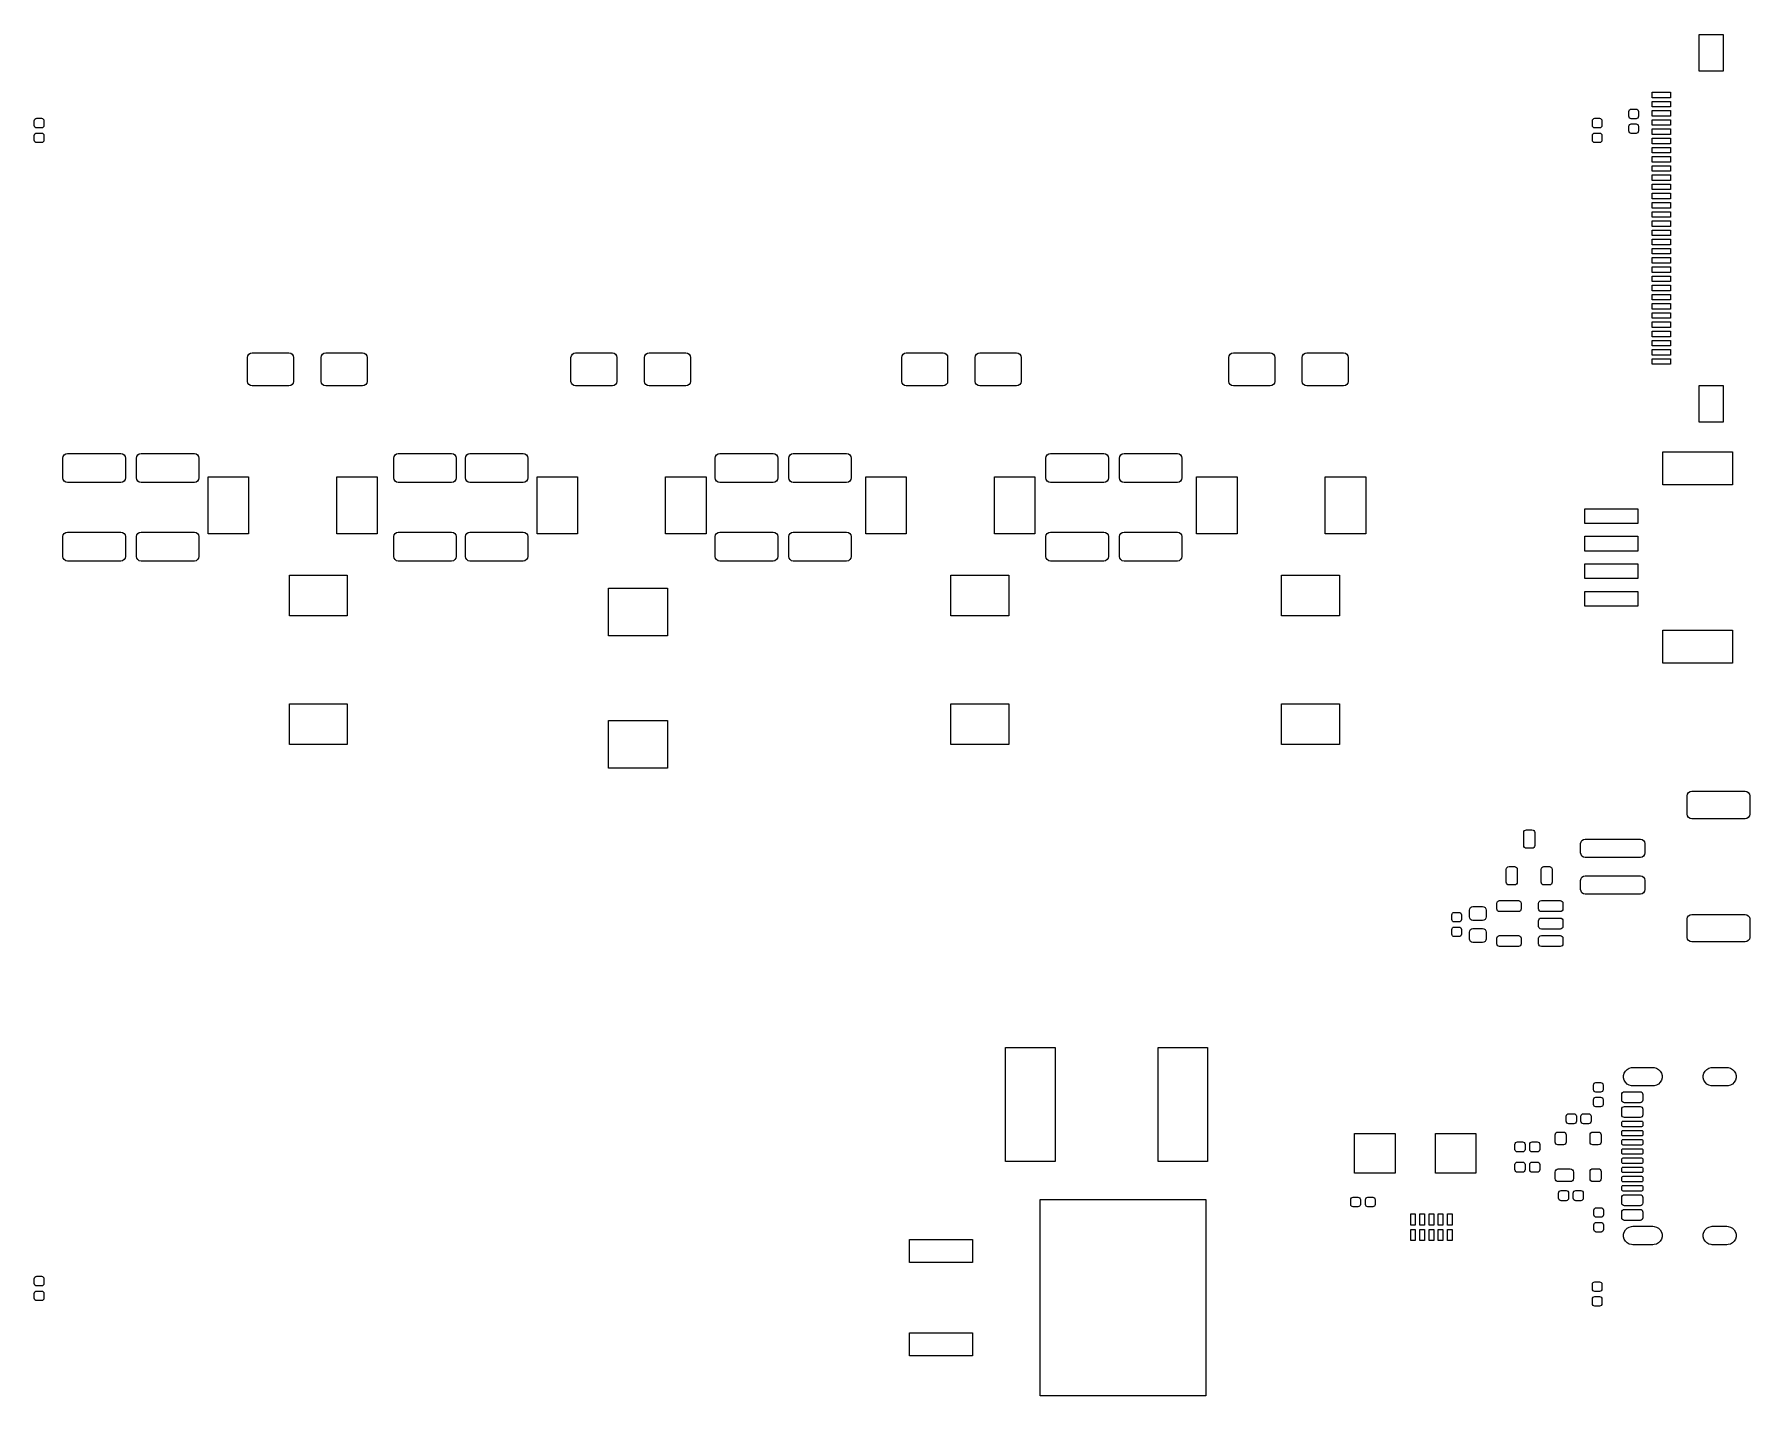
# Model space of a CAD drawing. Extents: x 2.79 to 6.46, y -4.6 to -1.68.
import ezdxf

# ---------------------------------------------------------------- set-up
doc = ezdxf.new("R2010")
doc.units = 0
doc.header["$MEASUREMENT"] = 0
doc.layers.add('BLACK', color=7, linetype='CONTINUOUS')

msp = doc.modelspace()

# ---------------------------------------------------------------- linework, layer by layer
at = {"layer": 'BLACK', "linetype": 'CONTINUOUS'}
for p, q in [((6.3524, -1.7626), (6.3524, -1.6839)), ((6.3524, -1.6839), (6.4035, -1.6839)), ((6.4035, -1.6839), (6.4035, -1.7626)), ((6.4035, -1.7626), (6.3524, -1.7626)), ((6.252, -1.8197), (6.252, -1.8079)), ((6.252, -1.8079), (6.2913, -1.8079)), ((6.2913, -1.8197), (6.252, -1.8197)), ((6.252, -1.8394), (6.252, -1.8276)), ((6.252, -1.8276), (6.2913, -1.8276)), ((6.2913, -1.8079), (6.2913, -1.8197)), ((6.2913, -1.8276), (6.2913, -1.8394)), ((2.785, -1.8689), (2.7854, -1.8669)), ((2.785, -1.8791), (2.785, -1.8689)), ((2.7854, -1.8669), (2.7865, -1.8653)), ((2.7865, -1.8653), (2.7882, -1.8642)), ((2.7882, -1.8642), (2.7902, -1.8638)), ((2.7902, -1.8638), (2.8004, -1.8638)), ((2.8004, -1.8638), (2.8024, -1.8642)), ((2.8024, -1.8642), (2.804, -1.8653)), ((2.804, -1.8653), (2.8051, -1.8669)), ((2.8051, -1.8669), (2.8055, -1.8689)), ((2.8055, -1.8689), (2.8055, -1.8791)), ((6.1236, -1.8689), (6.124, -1.8669)), ((6.1236, -1.8791), (6.1236, -1.8689)), ((6.124, -1.8669), (6.1251, -1.8653)), ((6.1251, -1.8653), (6.1268, -1.8642)), ((6.1268, -1.8642), (6.1287, -1.8638)), ((6.1287, -1.8638), (6.139, -1.8638)), ((6.139, -1.8638), (6.1409, -1.8642)), ((6.1409, -1.8642), (6.1426, -1.8653)), ((6.1426, -1.8653), (6.1437, -1.8669)), ((6.1437, -1.8669), (6.1441, -1.8689)), ((6.1441, -1.8689), (6.1441, -1.8791)), ((6.2018, -1.8492), (6.2022, -1.8473)), ((6.2018, -1.8594), (6.2018, -1.8492)), ((6.2022, -1.8614), (6.2018, -1.8594)), ((6.2022, -1.8473), (6.2033, -1.8456)), ((6.2033, -1.8631), (6.2022, -1.8614)), ((6.2033, -1.8456), (6.2049, -1.8445)), ((6.2049, -1.8642), (6.2033, -1.8631)), ((6.2049, -1.8445), (6.2069, -1.8441)), ((6.2069, -1.8646), (6.2049, -1.8642)), ((6.2069, -1.8441), (6.2171, -1.8441)), ((6.2171, -1.8646), (6.2069, -1.8646)), ((6.2171, -1.8441), (6.2191, -1.8445)), ((6.2191, -1.8642), (6.2171, -1.8646)), ((6.2191, -1.8445), (6.2207, -1.8456)), ((6.2207, -1.8631), (6.2191, -1.8642)), ((6.2207, -1.8456), (6.2219, -1.8473)), ((6.2219, -1.8614), (6.2207, -1.8631)), ((6.2219, -1.8473), (6.2222, -1.8492)), ((6.2222, -1.8594), (6.2219, -1.8614)), ((6.2222, -1.8492), (6.2222, -1.8594)), ((6.2913, -1.8394), (6.252, -1.8394)), ((6.252, -1.8591), (6.252, -1.8472)), ((6.252, -1.8472), (6.2913, -1.8472)), ((6.2913, -1.8591), (6.252, -1.8591)), ((6.252, -1.8787), (6.252, -1.8669)), ((6.252, -1.8669), (6.2913, -1.8669)), ((6.2913, -1.8472), (6.2913, -1.8591)), ((6.2913, -1.8669), (6.2913, -1.8787)), ((2.7854, -1.8811), (2.785, -1.8791)), ((2.785, -1.9004), (2.7854, -1.8984)), ((2.785, -1.9106), (2.785, -1.9004)), ((2.7854, -1.9126), (2.785, -1.9106)), ((2.7865, -1.8828), (2.7854, -1.8811)), ((2.7854, -1.8984), (2.7865, -1.8968)), ((2.7882, -1.8839), (2.7865, -1.8828)), ((2.7865, -1.8968), (2.7882, -1.8957)), ((2.7902, -1.8843), (2.7882, -1.8839)), ((2.7882, -1.8957), (2.7902, -1.8953)), ((2.8004, -1.8843), (2.7902, -1.8843)), ((2.7902, -1.8953), (2.8004, -1.8953)), ((2.8024, -1.8839), (2.8004, -1.8843)), ((2.8004, -1.8953), (2.8024, -1.8957)), ((2.804, -1.8828), (2.8024, -1.8839)), ((2.8024, -1.8957), (2.804, -1.8968)), ((2.8051, -1.8811), (2.804, -1.8828)), ((2.804, -1.8968), (2.8051, -1.8984)), ((2.8055, -1.8791), (2.8051, -1.8811)), ((2.8051, -1.8984), (2.8055, -1.9004)), ((2.8055, -1.9106), (2.8051, -1.9126)), ((2.8055, -1.9004), (2.8055, -1.9106)), ((6.124, -1.8811), (6.1236, -1.8791)), ((6.1236, -1.9004), (6.124, -1.8984)), ((6.1236, -1.9106), (6.1236, -1.9004)), ((6.124, -1.9126), (6.1236, -1.9106)), ((6.1251, -1.8828), (6.124, -1.8811)), ((6.124, -1.8984), (6.1251, -1.8968)), ((6.1268, -1.8839), (6.1251, -1.8828)), ((6.1251, -1.8968), (6.1268, -1.8957)), ((6.1287, -1.8843), (6.1268, -1.8839)), ((6.1268, -1.8957), (6.1287, -1.8953)), ((6.139, -1.8843), (6.1287, -1.8843)), ((6.1287, -1.8953), (6.139, -1.8953)), ((6.1409, -1.8839), (6.139, -1.8843)), ((6.139, -1.8953), (6.1409, -1.8957)), ((6.1426, -1.8828), (6.1409, -1.8839)), ((6.1409, -1.8957), (6.1426, -1.8968)), ((6.1437, -1.8811), (6.1426, -1.8828)), ((6.1426, -1.8968), (6.1437, -1.8984)), ((6.1441, -1.8791), (6.1437, -1.8811)), ((6.1437, -1.8984), (6.1441, -1.9004)), ((6.1441, -1.9106), (6.1437, -1.9126)), ((6.1441, -1.9004), (6.1441, -1.9106)), ((6.2018, -1.8807), (6.2022, -1.8788)), ((6.2018, -1.8909), (6.2018, -1.8807)), ((6.2022, -1.8929), (6.2018, -1.8909)), ((6.2022, -1.8788), (6.2033, -1.8771)), ((6.2033, -1.8946), (6.2022, -1.8929)), ((6.2033, -1.8771), (6.2049, -1.876)), ((6.2049, -1.8957), (6.2033, -1.8946)), ((6.2049, -1.876), (6.2069, -1.8756)), ((6.2069, -1.8961), (6.2049, -1.8957)), ((6.2069, -1.8756), (6.2171, -1.8756)), ((6.2171, -1.8961), (6.2069, -1.8961)), ((6.2171, -1.8756), (6.2191, -1.876)), ((6.2191, -1.8957), (6.2171, -1.8961)), ((6.2191, -1.876), (6.2207, -1.8771)), ((6.2207, -1.8946), (6.2191, -1.8957)), ((6.2207, -1.8771), (6.2219, -1.8788)), ((6.2219, -1.8929), (6.2207, -1.8946)), ((6.2219, -1.8788), (6.2222, -1.8807)), ((6.2222, -1.8909), (6.2219, -1.8929)), ((6.2222, -1.8807), (6.2222, -1.8909)), ((6.2913, -1.8787), (6.252, -1.8787)), ((6.252, -1.8984), (6.252, -1.8866)), ((6.252, -1.8866), (6.2913, -1.8866)), ((6.2913, -1.8984), (6.252, -1.8984)), ((6.252, -1.9181), (6.252, -1.9063)), ((6.252, -1.9063), (6.2913, -1.9063)), ((6.2913, -1.8866), (6.2913, -1.8984)), ((6.2913, -1.9063), (6.2913, -1.9181)), ((2.7865, -1.9142), (2.7854, -1.9126)), ((2.7882, -1.9154), (2.7865, -1.9142)), ((2.7902, -1.9157), (2.7882, -1.9154)), ((2.8004, -1.9157), (2.7902, -1.9157)), ((2.8024, -1.9154), (2.8004, -1.9157)), ((2.804, -1.9142), (2.8024, -1.9154)), ((2.8051, -1.9126), (2.804, -1.9142)), ((6.1251, -1.9142), (6.124, -1.9126)), ((6.1268, -1.9154), (6.1251, -1.9142)), ((6.1287, -1.9157), (6.1268, -1.9154)), ((6.139, -1.9157), (6.1287, -1.9157)), ((6.1409, -1.9154), (6.139, -1.9157)), ((6.1426, -1.9142), (6.1409, -1.9154)), ((6.1437, -1.9126), (6.1426, -1.9142)), ((6.2913, -1.9181), (6.252, -1.9181)), ((6.252, -1.9378), (6.252, -1.926)), ((6.252, -1.926), (6.2913, -1.926)), ((6.2913, -1.9378), (6.252, -1.9378)), ((6.252, -1.9575), (6.252, -1.9457)), ((6.252, -1.9457), (6.2913, -1.9457)), ((6.2913, -1.926), (6.2913, -1.9378)), ((6.2913, -1.9457), (6.2913, -1.9575)), ((6.2913, -1.9575), (6.252, -1.9575)), ((6.252, -1.9772), (6.252, -1.9654)), ((6.252, -1.9654), (6.2913, -1.9654)), ((6.2913, -1.9772), (6.252, -1.9772)), ((6.2913, -1.9654), (6.2913, -1.9772)), ((6.252, -1.9969), (6.252, -1.985)), ((6.252, -1.985), (6.2913, -1.985)), ((6.2913, -1.9969), (6.252, -1.9969)), ((6.252, -2.0165), (6.252, -2.0047)), ((6.252, -2.0047), (6.2913, -2.0047)), ((6.2913, -2.0165), (6.252, -2.0165)), ((6.2913, -1.985), (6.2913, -1.9969)), ((6.2913, -2.0047), (6.2913, -2.0165)), ((6.252, -2.0362), (6.252, -2.0244)), ((6.252, -2.0244), (6.2913, -2.0244)), ((6.2913, -2.0362), (6.252, -2.0362)), ((6.252, -2.0559), (6.252, -2.0441)), ((6.252, -2.0441), (6.2913, -2.0441)), ((6.2913, -2.0559), (6.252, -2.0559)), ((6.2913, -2.0244), (6.2913, -2.0362)), ((6.2913, -2.0441), (6.2913, -2.0559)), ((6.252, -2.0756), (6.252, -2.0638)), ((6.252, -2.0638), (6.2913, -2.0638)), ((6.2913, -2.0756), (6.252, -2.0756)), ((6.252, -2.0953), (6.252, -2.0835)), ((6.252, -2.0835), (6.2913, -2.0835)), ((6.2913, -2.0638), (6.2913, -2.0756)), ((6.2913, -2.0835), (6.2913, -2.0953)), ((6.2913, -2.0953), (6.252, -2.0953)), ((6.252, -2.115), (6.252, -2.1031)), ((6.252, -2.1031), (6.2913, -2.1031)), ((6.2913, -2.115), (6.252, -2.115)), ((6.252, -2.1346), (6.252, -2.1228)), ((6.252, -2.1228), (6.2913, -2.1228)), ((6.2913, -2.1031), (6.2913, -2.115)), ((6.2913, -2.1228), (6.2913, -2.1346)), ((6.2913, -2.1346), (6.252, -2.1346)), ((6.252, -2.1543), (6.252, -2.1425)), ((6.252, -2.1425), (6.2913, -2.1425)), ((6.2913, -2.1543), (6.252, -2.1543)), ((6.252, -2.174), (6.252, -2.1622)), ((6.252, -2.1622), (6.2913, -2.1622)), ((6.2913, -2.1425), (6.2913, -2.1543)), ((6.2913, -2.1622), (6.2913, -2.174)), ((6.2913, -2.174), (6.252, -2.174)), ((6.252, -2.1937), (6.252, -2.1819)), ((6.252, -2.1819), (6.2913, -2.1819)), ((6.2913, -2.1937), (6.252, -2.1937)), ((6.252, -2.2134), (6.252, -2.2016)), ((6.252, -2.2016), (6.2913, -2.2016)), ((6.2913, -2.1819), (6.2913, -2.1937)), ((6.2913, -2.2016), (6.2913, -2.2134)), ((6.2913, -2.2134), (6.252, -2.2134)), ((6.252, -2.2331), (6.252, -2.2213)), ((6.252, -2.2213), (6.2913, -2.2213)), ((6.2913, -2.2331), (6.252, -2.2331)), ((6.252, -2.2528), (6.252, -2.2409)), ((6.252, -2.2409), (6.2913, -2.2409)), ((6.2913, -2.2213), (6.2913, -2.2331)), ((6.2913, -2.2409), (6.2913, -2.2528)), ((6.2913, -2.2528), (6.252, -2.2528)), ((6.252, -2.2724), (6.252, -2.2606)), ((6.252, -2.2606), (6.2913, -2.2606)), ((6.2913, -2.2724), (6.252, -2.2724)), ((6.2913, -2.2606), (6.2913, -2.2724)), ((6.252, -2.2921), (6.252, -2.2803)), ((6.252, -2.2803), (6.2913, -2.2803)), ((6.2913, -2.2921), (6.252, -2.2921)), ((6.252, -2.3118), (6.252, -2.3)), ((6.252, -2.3), (6.2913, -2.3)), ((6.2913, -2.3118), (6.252, -2.3118)), ((6.2913, -2.2803), (6.2913, -2.2921)), ((6.2913, -2.3), (6.2913, -2.3118)), ((6.252, -2.3315), (6.252, -2.3197)), ((6.252, -2.3197), (6.2913, -2.3197)), ((6.2913, -2.3315), (6.252, -2.3315)), ((6.252, -2.3512), (6.252, -2.3394)), ((6.252, -2.3394), (6.2913, -2.3394)), ((6.2913, -2.3512), (6.252, -2.3512)), ((6.2913, -2.3197), (6.2913, -2.3315)), ((6.2913, -2.3394), (6.2913, -2.3512)), ((3.2421, -2.376), (3.2429, -2.3722)), ((3.2421, -2.4272), (3.2421, -2.376)), ((3.2429, -2.3722), (3.245, -2.369)), ((3.245, -2.369), (3.2482, -2.3669)), ((3.2482, -2.3669), (3.252, -2.3661)), ((3.252, -2.3661), (3.3307, -2.3661)), ((3.3307, -2.3661), (3.3345, -2.3669)), ((3.3345, -2.3669), (3.3377, -2.369)), ((3.3377, -2.369), (3.3398, -2.3722)), ((3.3398, -2.3722), (3.3406, -2.376)), ((3.3406, -2.376), (3.3406, -2.4272)), ((3.3996, -2.376), (3.4004, -2.3722)), ((3.3996, -2.4272), (3.3996, -2.376)), ((3.4004, -2.3722), (3.4025, -2.369)), ((3.4025, -2.369), (3.4057, -2.3669)), ((3.4057, -2.3669), (3.4094, -2.3661)), ((3.4094, -2.3661), (3.4882, -2.3661)), ((3.4882, -2.3661), (3.492, -2.3669)), ((3.492, -2.3669), (3.4951, -2.369)), ((3.4951, -2.369), (3.4973, -2.3722)), ((3.4973, -2.3722), (3.498, -2.376)), ((3.498, -2.376), (3.498, -2.4272)), ((3.935, -2.376), (3.9358, -2.3722)), ((3.935, -2.4272), (3.935, -2.376)), ((3.9358, -2.3722), (3.9379, -2.369)), ((3.9379, -2.369), (3.9411, -2.3669)), ((3.9411, -2.3669), (3.9449, -2.3661)), ((3.9449, -2.3661), (4.0236, -2.3661)), ((4.0236, -2.3661), (4.0274, -2.3669)), ((4.0274, -2.3669), (4.0306, -2.369)), ((4.0306, -2.369), (4.0327, -2.3722)), ((4.0327, -2.3722), (4.0335, -2.376)), ((4.0335, -2.376), (4.0335, -2.4272)), ((4.0925, -2.376), (4.0933, -2.3722)), ((4.0925, -2.4272), (4.0925, -2.376)), ((4.0933, -2.3722), (4.0954, -2.369)), ((4.0954, -2.369), (4.0986, -2.3669)), ((4.0986, -2.3669), (4.1024, -2.3661)), ((4.1024, -2.3661), (4.1811, -2.3661)), ((4.1811, -2.3661), (4.1849, -2.3669)), ((4.1849, -2.3669), (4.1881, -2.369)), ((4.1881, -2.369), (4.1902, -2.3722)), ((4.1902, -2.3722), (4.1909, -2.376)), ((4.1909, -2.376), (4.1909, -2.4272)), ((4.6437, -2.376), (4.6444, -2.3722)), ((4.6437, -2.4272), (4.6437, -2.376)), ((4.6444, -2.3722), (4.6466, -2.369)), ((4.6466, -2.369), (4.6498, -2.3669)), ((4.6498, -2.3669), (4.6535, -2.3661)), ((4.6535, -2.3661), (4.7323, -2.3661)), ((4.7323, -2.3661), (4.7361, -2.3669)), ((4.7361, -2.3669), (4.7392, -2.369)), ((4.7392, -2.369), (4.7414, -2.3722)), ((4.7414, -2.3722), (4.7421, -2.376)), ((4.7421, -2.376), (4.7421, -2.4272)), ((4.8012, -2.376), (4.8019, -2.3722)), ((4.8012, -2.4272), (4.8012, -2.376)), ((4.8019, -2.3722), (4.8041, -2.369)), ((4.8041, -2.369), (4.8073, -2.3669)), ((4.8073, -2.3669), (4.811, -2.3661)), ((4.811, -2.3661), (4.8898, -2.3661)), ((4.8898, -2.3661), (4.8935, -2.3669)), ((4.8935, -2.3669), (4.8967, -2.369)), ((4.8967, -2.369), (4.8989, -2.3722)), ((4.8989, -2.3722), (4.8996, -2.376)), ((4.8996, -2.376), (4.8996, -2.4272)), ((5.3445, -2.376), (5.3452, -2.3722)), ((5.3445, -2.4272), (5.3445, -2.376)), ((5.3452, -2.3722), (5.3474, -2.369)), ((5.3474, -2.369), (5.3506, -2.3669)), ((5.3506, -2.3669), (5.3543, -2.3661)), ((5.3543, -2.3661), (5.4331, -2.3661)), ((5.4331, -2.3661), (5.4368, -2.3669)), ((5.4368, -2.3669), (5.44, -2.369)), ((5.44, -2.369), (5.4422, -2.3722)), ((5.4422, -2.3722), (5.4429, -2.376)), ((5.4429, -2.376), (5.4429, -2.4272)), ((5.502, -2.376), (5.5027, -2.3722)), ((5.502, -2.4272), (5.502, -2.376)), ((5.5027, -2.3722), (5.5049, -2.369)), ((5.5049, -2.369), (5.508, -2.3669)), ((5.508, -2.3669), (5.5118, -2.3661)), ((5.5118, -2.3661), (5.5906, -2.3661)), ((5.5906, -2.3661), (5.5943, -2.3669)), ((5.5943, -2.3669), (5.5975, -2.369)), ((5.5975, -2.369), (5.5996, -2.3722)), ((5.5996, -2.3722), (5.6004, -2.376)), ((5.6004, -2.376), (5.6004, -2.4272)), ((6.252, -2.3709), (6.252, -2.3591)), ((6.252, -2.3591), (6.2913, -2.3591)), ((6.2913, -2.3709), (6.252, -2.3709)), ((6.252, -2.3906), (6.252, -2.3787)), ((6.252, -2.3787), (6.2913, -2.3787)), ((6.2913, -2.3591), (6.2913, -2.3709)), ((6.2913, -2.3787), (6.2913, -2.3906)), ((6.2913, -2.3906), (6.252, -2.3906)), ((3.2429, -2.4309), (3.2421, -2.4272)), ((3.245, -2.4341), (3.2429, -2.4309)), ((3.2482, -2.4363), (3.245, -2.4341)), ((3.252, -2.437), (3.2482, -2.4363)), ((3.3307, -2.437), (3.252, -2.437)), ((3.3345, -2.4363), (3.3307, -2.437)), ((3.3377, -2.4341), (3.3345, -2.4363)), ((3.3398, -2.4309), (3.3377, -2.4341)), ((3.3406, -2.4272), (3.3398, -2.4309)), ((3.4004, -2.4309), (3.3996, -2.4272)), ((3.4025, -2.4341), (3.4004, -2.4309)), ((3.4057, -2.4363), (3.4025, -2.4341)), ((3.4094, -2.437), (3.4057, -2.4363)), ((3.4882, -2.437), (3.4094, -2.437)), ((3.492, -2.4363), (3.4882, -2.437)), ((3.4951, -2.4341), (3.492, -2.4363)), ((3.4973, -2.4309), (3.4951, -2.4341)), ((3.498, -2.4272), (3.4973, -2.4309)), ((3.9358, -2.4309), (3.935, -2.4272)), ((3.9379, -2.4341), (3.9358, -2.4309)), ((3.9411, -2.4363), (3.9379, -2.4341)), ((3.9449, -2.437), (3.9411, -2.4363)), ((4.0236, -2.437), (3.9449, -2.437)), ((4.0274, -2.4363), (4.0236, -2.437)), ((4.0306, -2.4341), (4.0274, -2.4363)), ((4.0327, -2.4309), (4.0306, -2.4341)), ((4.0335, -2.4272), (4.0327, -2.4309)), ((4.0933, -2.4309), (4.0925, -2.4272)), ((4.0954, -2.4341), (4.0933, -2.4309)), ((4.0986, -2.4363), (4.0954, -2.4341)), ((4.1024, -2.437), (4.0986, -2.4363)), ((4.1811, -2.437), (4.1024, -2.437)), ((4.1849, -2.4363), (4.1811, -2.437)), ((4.1881, -2.4341), (4.1849, -2.4363)), ((4.1902, -2.4309), (4.1881, -2.4341)), ((4.1909, -2.4272), (4.1902, -2.4309)), ((4.6444, -2.4309), (4.6437, -2.4272)), ((4.6466, -2.4341), (4.6444, -2.4309)), ((4.6498, -2.4363), (4.6466, -2.4341)), ((4.6535, -2.437), (4.6498, -2.4363)), ((4.7323, -2.437), (4.6535, -2.437)), ((4.7361, -2.4363), (4.7323, -2.437)), ((4.7392, -2.4341), (4.7361, -2.4363)), ((4.7414, -2.4309), (4.7392, -2.4341)), ((4.7421, -2.4272), (4.7414, -2.4309)), ((4.8019, -2.4309), (4.8012, -2.4272)), ((4.8041, -2.4341), (4.8019, -2.4309)), ((4.8073, -2.4363), (4.8041, -2.4341)), ((4.811, -2.437), (4.8073, -2.4363)), ((4.8898, -2.437), (4.811, -2.437)), ((4.8935, -2.4363), (4.8898, -2.437)), ((4.8967, -2.4341), (4.8935, -2.4363)), ((4.8989, -2.4309), (4.8967, -2.4341)), ((4.8996, -2.4272), (4.8989, -2.4309)), ((5.3452, -2.4309), (5.3445, -2.4272)), ((5.3474, -2.4341), (5.3452, -2.4309)), ((5.3506, -2.4363), (5.3474, -2.4341)), ((5.3543, -2.437), (5.3506, -2.4363)), ((5.4331, -2.437), (5.3543, -2.437)), ((5.4368, -2.4363), (5.4331, -2.437)), ((5.44, -2.4341), (5.4368, -2.4363)), ((5.4422, -2.4309), (5.44, -2.4341)), ((5.4429, -2.4272), (5.4422, -2.4309)), ((5.5027, -2.4309), (5.502, -2.4272)), ((5.5049, -2.4341), (5.5027, -2.4309)), ((5.508, -2.4363), (5.5049, -2.4341)), ((5.5118, -2.437), (5.508, -2.4363)), ((5.5906, -2.437), (5.5118, -2.437)), ((5.5943, -2.4363), (5.5906, -2.437)), ((5.5975, -2.4341), (5.5943, -2.4363)), ((5.5996, -2.4309), (5.5975, -2.4341)), ((5.6004, -2.4272), (5.5996, -2.4309)), ((6.3524, -2.5146), (6.3524, -2.4358)), ((6.3524, -2.4358), (6.4035, -2.4358)), ((6.4035, -2.4358), (6.4035, -2.5146)), ((6.4035, -2.5146), (6.3524, -2.5146)), ((2.8465, -2.5915), (2.8472, -2.5878)), ((2.8465, -2.6339), (2.8465, -2.5915)), ((2.8472, -2.5878), (2.8493, -2.5846)), ((2.8493, -2.5846), (2.8525, -2.5824)), ((2.8525, -2.5824), (2.8563, -2.5817)), ((2.8563, -2.5817), (2.9705, -2.5817)), ((2.9705, -2.5817), (2.9742, -2.5824)), ((2.9742, -2.5824), (2.9774, -2.5846)), ((2.9774, -2.5846), (2.9796, -2.5878)), ((2.9796, -2.5878), (2.9803, -2.5915)), ((2.9803, -2.5915), (2.9803, -2.6339)), ((3.0039, -2.5915), (3.0047, -2.5878)), ((3.0039, -2.6339), (3.0039, -2.5915)), ((3.0047, -2.5878), (3.0068, -2.5846)), ((3.0068, -2.5846), (3.01, -2.5824)), ((3.01, -2.5824), (3.0138, -2.5817)), ((3.0138, -2.5817), (3.128, -2.5817)), ((3.128, -2.5817), (3.1317, -2.5824)), ((3.1317, -2.5824), (3.1349, -2.5846)), ((3.1349, -2.5846), (3.137, -2.5878)), ((3.137, -2.5878), (3.1378, -2.5915)), ((3.1378, -2.5915), (3.1378, -2.6339)), ((3.5551, -2.5915), (3.5559, -2.5878)), ((3.5551, -2.6339), (3.5551, -2.5915)), ((3.5559, -2.5878), (3.558, -2.5846)), ((3.558, -2.5846), (3.5612, -2.5824)), ((3.5612, -2.5824), (3.565, -2.5817)), ((3.565, -2.5817), (3.6791, -2.5817)), ((3.6791, -2.5817), (3.6829, -2.5824)), ((3.6829, -2.5824), (3.6861, -2.5846)), ((3.6861, -2.5846), (3.6882, -2.5878)), ((3.6882, -2.5878), (3.689, -2.5915)), ((3.689, -2.5915), (3.689, -2.6339)), ((3.7087, -2.5915), (3.7094, -2.5878)), ((3.7087, -2.6339), (3.7087, -2.5915)), ((3.7094, -2.5878), (3.7115, -2.5846)), ((3.7115, -2.5846), (3.7147, -2.5824)), ((3.7147, -2.5824), (3.7185, -2.5817)), ((3.7185, -2.5817), (3.8327, -2.5817)), ((3.8327, -2.5817), (3.8364, -2.5824)), ((3.8364, -2.5824), (3.8396, -2.5846)), ((3.8396, -2.5846), (3.8418, -2.5878)), ((3.8418, -2.5878), (3.8425, -2.5915)), ((3.8425, -2.5915), (3.8425, -2.6339)), ((4.2441, -2.5915), (4.2448, -2.5878)), ((4.2441, -2.6339), (4.2441, -2.5915)), ((4.2448, -2.5878), (4.247, -2.5846)), ((4.247, -2.5846), (4.2502, -2.5824)), ((4.2502, -2.5824), (4.2539, -2.5817)), ((4.2539, -2.5817), (4.3681, -2.5817)), ((4.3681, -2.5817), (4.3719, -2.5824)), ((4.3719, -2.5824), (4.3751, -2.5846)), ((4.3751, -2.5846), (4.3772, -2.5878)), ((4.3772, -2.5878), (4.378, -2.5915)), ((4.378, -2.5915), (4.378, -2.6339)), ((4.4016, -2.5915), (4.4023, -2.5878)), ((4.4016, -2.6339), (4.4016, -2.5915)), ((4.4023, -2.5878), (4.4045, -2.5846)), ((4.4045, -2.5846), (4.4077, -2.5824)), ((4.4077, -2.5824), (4.4114, -2.5817)), ((4.4114, -2.5817), (4.5256, -2.5817)), ((4.5256, -2.5817), (4.5294, -2.5824)), ((4.5294, -2.5824), (4.5326, -2.5846)), ((4.5326, -2.5846), (4.5347, -2.5878)), ((4.5347, -2.5878), (4.5354, -2.5915)), ((4.5354, -2.5915), (4.5354, -2.6339)), ((4.9528, -2.5915), (4.9535, -2.5878)), ((4.9528, -2.6339), (4.9528, -2.5915)), ((4.9535, -2.5878), (4.9556, -2.5846)), ((4.9556, -2.5846), (4.9588, -2.5824)), ((4.9588, -2.5824), (4.9626, -2.5817)), ((4.9626, -2.5817), (5.0768, -2.5817)), ((5.0768, -2.5817), (5.0805, -2.5824)), ((5.0805, -2.5824), (5.0837, -2.5846)), ((5.0837, -2.5846), (5.0859, -2.5878)), ((5.0859, -2.5878), (5.0866, -2.5915)), ((5.0866, -2.5915), (5.0866, -2.6339)), ((5.1102, -2.5915), (5.111, -2.5878)), ((5.1102, -2.6339), (5.1102, -2.5915)), ((5.111, -2.5878), (5.1131, -2.5846)), ((5.1131, -2.5846), (5.1163, -2.5824)), ((5.1163, -2.5824), (5.1201, -2.5817)), ((5.1201, -2.5817), (5.2343, -2.5817)), ((5.2343, -2.5817), (5.238, -2.5824)), ((5.238, -2.5824), (5.2412, -2.5846)), ((5.2412, -2.5846), (5.2433, -2.5878)), ((5.2433, -2.5878), (5.2441, -2.5915)), ((5.2441, -2.5915), (5.2441, -2.6339)), ((6.2744, -2.6488), (6.2744, -2.578)), ((6.2744, -2.578), (6.424, -2.578)), ((6.424, -2.578), (6.424, -2.6488)), ((2.8472, -2.6376), (2.8465, -2.6339)), ((2.8493, -2.6408), (2.8472, -2.6376)), ((2.8525, -2.643), (2.8493, -2.6408)), ((2.8563, -2.6437), (2.8525, -2.643)), ((2.9705, -2.6437), (2.8563, -2.6437)), ((2.9742, -2.643), (2.9705, -2.6437)), ((2.9774, -2.6408), (2.9742, -2.643)), ((2.9796, -2.6376), (2.9774, -2.6408)), ((2.9803, -2.6339), (2.9796, -2.6376)), ((3.0047, -2.6376), (3.0039, -2.6339)), ((3.0068, -2.6408), (3.0047, -2.6376)), ((3.01, -2.643), (3.0068, -2.6408)), ((3.0138, -2.6437), (3.01, -2.643)), ((3.128, -2.6437), (3.0138, -2.6437)), ((3.1317, -2.643), (3.128, -2.6437)), ((3.1349, -2.6408), (3.1317, -2.643)), ((3.137, -2.6376), (3.1349, -2.6408)), ((3.1378, -2.6339), (3.137, -2.6376)), ((3.1575, -2.7539), (3.1575, -2.6319)), ((3.1575, -2.6319), (3.2441, -2.6319)), ((3.2441, -2.6319), (3.2441, -2.7539)), ((3.4331, -2.7539), (3.4331, -2.6319)), ((3.4331, -2.6319), (3.5197, -2.6319)), ((3.5197, -2.6319), (3.5197, -2.7539)), ((3.5559, -2.6376), (3.5551, -2.6339)), ((3.558, -2.6408), (3.5559, -2.6376)), ((3.5612, -2.643), (3.558, -2.6408)), ((3.565, -2.6437), (3.5612, -2.643)), ((3.6791, -2.6437), (3.565, -2.6437)), ((3.6829, -2.643), (3.6791, -2.6437)), ((3.6861, -2.6408), (3.6829, -2.643)), ((3.6882, -2.6376), (3.6861, -2.6408)), ((3.689, -2.6339), (3.6882, -2.6376)), ((3.7094, -2.6376), (3.7087, -2.6339)), ((3.7115, -2.6408), (3.7094, -2.6376)), ((3.7147, -2.643), (3.7115, -2.6408)), ((3.7185, -2.6437), (3.7147, -2.643)), ((3.8327, -2.6437), (3.7185, -2.6437)), ((3.8364, -2.643), (3.8327, -2.6437)), ((3.8396, -2.6408), (3.8364, -2.643)), ((3.8418, -2.6376), (3.8396, -2.6408)), ((3.8425, -2.6339), (3.8418, -2.6376)), ((3.8622, -2.7539), (3.8622, -2.6319)), ((3.8622, -2.6319), (3.9488, -2.6319)), ((3.9488, -2.6319), (3.9488, -2.7539)), ((4.1378, -2.7539), (4.1378, -2.6319)), ((4.1378, -2.6319), (4.2244, -2.6319)), ((4.2244, -2.6319), (4.2244, -2.7539)), ((4.2448, -2.6376), (4.2441, -2.6339)), ((4.247, -2.6408), (4.2448, -2.6376)), ((4.2502, -2.643), (4.247, -2.6408)), ((4.2539, -2.6437), (4.2502, -2.643)), ((4.3681, -2.6437), (4.2539, -2.6437)), ((4.3719, -2.643), (4.3681, -2.6437)), ((4.3751, -2.6408), (4.3719, -2.643)), ((4.3772, -2.6376), (4.3751, -2.6408)), ((4.378, -2.6339), (4.3772, -2.6376)), ((4.4023, -2.6376), (4.4016, -2.6339)), ((4.4045, -2.6408), (4.4023, -2.6376)), ((4.4077, -2.643), (4.4045, -2.6408)), ((4.4114, -2.6437), (4.4077, -2.643)), ((4.5256, -2.6437), (4.4114, -2.6437)), ((4.5294, -2.643), (4.5256, -2.6437)), ((4.5326, -2.6408), (4.5294, -2.643)), ((4.5347, -2.6376), (4.5326, -2.6408)), ((4.5354, -2.6339), (4.5347, -2.6376)), ((4.5669, -2.7539), (4.5669, -2.6319)), ((4.5669, -2.6319), (4.6535, -2.6319)), ((4.6535, -2.6319), (4.6535, -2.7539)), ((4.8425, -2.7539), (4.8425, -2.6319)), ((4.8425, -2.6319), (4.9291, -2.6319)), ((4.9291, -2.6319), (4.9291, -2.7539)), ((4.9535, -2.6376), (4.9528, -2.6339)), ((4.9556, -2.6408), (4.9535, -2.6376)), ((4.9588, -2.643), (4.9556, -2.6408)), ((4.9626, -2.6437), (4.9588, -2.643)), ((5.0768, -2.6437), (4.9626, -2.6437)), ((5.0805, -2.643), (5.0768, -2.6437)), ((5.0837, -2.6408), (5.0805, -2.643)), ((5.0859, -2.6376), (5.0837, -2.6408)), ((5.0866, -2.6339), (5.0859, -2.6376)), ((5.111, -2.6376), (5.1102, -2.6339)), ((5.1131, -2.6408), (5.111, -2.6376)), ((5.1163, -2.643), (5.1131, -2.6408)), ((5.1201, -2.6437), (5.1163, -2.643)), ((5.2343, -2.6437), (5.1201, -2.6437)), ((5.238, -2.643), (5.2343, -2.6437)), ((5.2412, -2.6408), (5.238, -2.643)), ((5.2433, -2.6376), (5.2412, -2.6408)), ((5.2441, -2.6339), (5.2433, -2.6376)), ((5.2756, -2.7539), (5.2756, -2.6319)), ((5.2756, -2.6319), (5.3622, -2.6319)), ((5.3622, -2.6319), (5.3622, -2.7539)), ((5.5512, -2.7539), (5.5512, -2.6319)), ((5.5512, -2.6319), (5.6378, -2.6319)), ((5.6378, -2.6319), (5.6378, -2.7539)), ((6.424, -2.6488), (6.2744, -2.6488)), ((6.1071, -2.7315), (6.1071, -2.7)), ((6.1071, -2.7), (6.2213, -2.7)), ((6.2213, -2.7), (6.2213, -2.7315)), ((2.8465, -2.7598), (2.8472, -2.7561)), ((2.8472, -2.7561), (2.8493, -2.7529)), ((2.8493, -2.7529), (2.8525, -2.7507)), ((2.8525, -2.7507), (2.8563, -2.75)), ((2.8563, -2.75), (2.9705, -2.75)), ((2.9705, -2.75), (2.9742, -2.7507)), ((2.9742, -2.7507), (2.9774, -2.7529)), ((2.9774, -2.7529), (2.9796, -2.7561)), ((2.9796, -2.7561), (2.9803, -2.7598)), ((3.0039, -2.7598), (3.0047, -2.7561)), ((3.0047, -2.7561), (3.0068, -2.7529)), ((3.0068, -2.7529), (3.01, -2.7507)), ((3.01, -2.7507), (3.0138, -2.75)), ((3.0138, -2.75), (3.128, -2.75)), ((3.128, -2.75), (3.1317, -2.7507)), ((3.1317, -2.7507), (3.1349, -2.7529)), ((3.1349, -2.7529), (3.137, -2.7561)), ((3.137, -2.7561), (3.1378, -2.7598)), ((3.2441, -2.7539), (3.1575, -2.7539)), ((3.5197, -2.7539), (3.4331, -2.7539)), ((3.5551, -2.7598), (3.5559, -2.7561)), ((3.5559, -2.7561), (3.558, -2.7529)), ((3.558, -2.7529), (3.5612, -2.7507)), ((3.5612, -2.7507), (3.565, -2.75)), ((3.565, -2.75), (3.6791, -2.75)), ((3.6791, -2.75), (3.6829, -2.7507)), ((3.6829, -2.7507), (3.6861, -2.7529)), ((3.6861, -2.7529), (3.6882, -2.7561)), ((3.6882, -2.7561), (3.689, -2.7598)), ((3.7087, -2.7598), (3.7094, -2.7561)), ((3.7094, -2.7561), (3.7115, -2.7529)), ((3.7115, -2.7529), (3.7147, -2.7507)), ((3.7147, -2.7507), (3.7185, -2.75)), ((3.7185, -2.75), (3.8327, -2.75)), ((3.8327, -2.75), (3.8364, -2.7507)), ((3.8364, -2.7507), (3.8396, -2.7529)), ((3.8396, -2.7529), (3.8418, -2.7561)), ((3.8418, -2.7561), (3.8425, -2.7598)), ((3.9488, -2.7539), (3.8622, -2.7539)), ((4.2244, -2.7539), (4.1378, -2.7539)), ((4.2441, -2.7598), (4.2448, -2.7561)), ((4.2448, -2.7561), (4.247, -2.7529)), ((4.247, -2.7529), (4.2502, -2.7507)), ((4.2502, -2.7507), (4.2539, -2.75)), ((4.2539, -2.75), (4.3681, -2.75)), ((4.3681, -2.75), (4.3719, -2.7507)), ((4.3719, -2.7507), (4.3751, -2.7529)), ((4.3751, -2.7529), (4.3772, -2.7561)), ((4.3772, -2.7561), (4.378, -2.7598)), ((4.4016, -2.7598), (4.4023, -2.7561)), ((4.4023, -2.7561), (4.4045, -2.7529)), ((4.4045, -2.7529), (4.4077, -2.7507)), ((4.4077, -2.7507), (4.4114, -2.75)), ((4.4114, -2.75), (4.5256, -2.75)), ((4.5256, -2.75), (4.5294, -2.7507)), ((4.5294, -2.7507), (4.5326, -2.7529)), ((4.5326, -2.7529), (4.5347, -2.7561)), ((4.5347, -2.7561), (4.5354, -2.7598)), ((4.6535, -2.7539), (4.5669, -2.7539)), ((4.9291, -2.7539), (4.8425, -2.7539)), ((4.9528, -2.7598), (4.9535, -2.7561)), ((4.9535, -2.7561), (4.9556, -2.7529)), ((4.9556, -2.7529), (4.9588, -2.7507)), ((4.9588, -2.7507), (4.9626, -2.75)), ((4.9626, -2.75), (5.0768, -2.75)), ((5.0768, -2.75), (5.0805, -2.7507)), ((5.0805, -2.7507), (5.0837, -2.7529)), ((5.0837, -2.7529), (5.0859, -2.7561)), ((5.0859, -2.7561), (5.0866, -2.7598)), ((5.1102, -2.7598), (5.111, -2.7561)), ((5.111, -2.7561), (5.1131, -2.7529)), ((5.1131, -2.7529), (5.1163, -2.7507)), ((5.1163, -2.7507), (5.1201, -2.75)), ((5.1201, -2.75), (5.2343, -2.75)), ((5.2343, -2.75), (5.238, -2.7507)), ((5.238, -2.7507), (5.2412, -2.7529)), ((5.2412, -2.7529), (5.2433, -2.7561)), ((5.2433, -2.7561), (5.2441, -2.7598)), ((5.3622, -2.7539), (5.2756, -2.7539)), ((5.6378, -2.7539), (5.5512, -2.7539)), ((6.2213, -2.7315), (6.1071, -2.7315)), ((2.8465, -2.8022), (2.8465, -2.7598)), ((2.9803, -2.7598), (2.9803, -2.8022)), ((3.0039, -2.8022), (3.0039, -2.7598)), ((3.1378, -2.7598), (3.1378, -2.8022)), ((3.5551, -2.8022), (3.5551, -2.7598)), ((3.689, -2.7598), (3.689, -2.8022)), ((3.7087, -2.8022), (3.7087, -2.7598)), ((3.8425, -2.7598), (3.8425, -2.8022)), ((4.2441, -2.8022), (4.2441, -2.7598)), ((4.378, -2.7598), (4.378, -2.8022)), ((4.4016, -2.8022), (4.4016, -2.7598)), ((4.5354, -2.7598), (4.5354, -2.8022)), ((4.9528, -2.8022), (4.9528, -2.7598)), ((5.0866, -2.7598), (5.0866, -2.8022)), ((5.1102, -2.8022), (5.1102, -2.7598)), ((5.2441, -2.7598), (5.2441, -2.8022)), ((6.1071, -2.7906), (6.1071, -2.7591)), ((6.1071, -2.7591), (6.2213, -2.7591)), ((6.2213, -2.7906), (6.1071, -2.7906)), ((6.2213, -2.7591), (6.2213, -2.7906)), ((2.8472, -2.8059), (2.8465, -2.8022)), ((2.8493, -2.8091), (2.8472, -2.8059)), ((2.8525, -2.8113), (2.8493, -2.8091)), ((2.8563, -2.812), (2.8525, -2.8113)), ((2.9705, -2.812), (2.8563, -2.812)), ((2.9742, -2.8113), (2.9705, -2.812)), ((2.9774, -2.8091), (2.9742, -2.8113)), ((2.9796, -2.8059), (2.9774, -2.8091)), ((2.9803, -2.8022), (2.9796, -2.8059)), ((3.0047, -2.8059), (3.0039, -2.8022)), ((3.0068, -2.8091), (3.0047, -2.8059)), ((3.01, -2.8113), (3.0068, -2.8091)), ((3.0138, -2.812), (3.01, -2.8113)), ((3.128, -2.812), (3.0138, -2.812)), ((3.1317, -2.8113), (3.128, -2.812)), ((3.1349, -2.8091), (3.1317, -2.8113)), ((3.137, -2.8059), (3.1349, -2.8091)), ((3.1378, -2.8022), (3.137, -2.8059)), ((3.5559, -2.8059), (3.5551, -2.8022)), ((3.558, -2.8091), (3.5559, -2.8059)), ((3.5612, -2.8113), (3.558, -2.8091)), ((3.565, -2.812), (3.5612, -2.8113)), ((3.6791, -2.812), (3.565, -2.812)), ((3.6829, -2.8113), (3.6791, -2.812)), ((3.6861, -2.8091), (3.6829, -2.8113)), ((3.6882, -2.8059), (3.6861, -2.8091)), ((3.689, -2.8022), (3.6882, -2.8059)), ((3.7094, -2.8059), (3.7087, -2.8022)), ((3.7115, -2.8091), (3.7094, -2.8059)), ((3.7147, -2.8113), (3.7115, -2.8091)), ((3.7185, -2.812), (3.7147, -2.8113)), ((3.8327, -2.812), (3.7185, -2.812)), ((3.8364, -2.8113), (3.8327, -2.812)), ((3.8396, -2.8091), (3.8364, -2.8113)), ((3.8418, -2.8059), (3.8396, -2.8091)), ((3.8425, -2.8022), (3.8418, -2.8059)), ((4.2448, -2.8059), (4.2441, -2.8022)), ((4.247, -2.8091), (4.2448, -2.8059)), ((4.2502, -2.8113), (4.247, -2.8091)), ((4.2539, -2.812), (4.2502, -2.8113)), ((4.3681, -2.812), (4.2539, -2.812)), ((4.3719, -2.8113), (4.3681, -2.812)), ((4.3751, -2.8091), (4.3719, -2.8113)), ((4.3772, -2.8059), (4.3751, -2.8091)), ((4.378, -2.8022), (4.3772, -2.8059)), ((4.4023, -2.8059), (4.4016, -2.8022)), ((4.4045, -2.8091), (4.4023, -2.8059)), ((4.4077, -2.8113), (4.4045, -2.8091)), ((4.4114, -2.812), (4.4077, -2.8113)), ((4.5256, -2.812), (4.4114, -2.812)), ((4.5294, -2.8113), (4.5256, -2.812)), ((4.5326, -2.8091), (4.5294, -2.8113)), ((4.5347, -2.8059), (4.5326, -2.8091)), ((4.5354, -2.8022), (4.5347, -2.8059)), ((4.9535, -2.8059), (4.9528, -2.8022)), ((4.9556, -2.8091), (4.9535, -2.8059)), ((4.9588, -2.8113), (4.9556, -2.8091)), ((4.9626, -2.812), (4.9588, -2.8113)), ((5.0768, -2.812), (4.9626, -2.812)), ((5.0805, -2.8113), (5.0768, -2.812)), ((5.0837, -2.8091), (5.0805, -2.8113)), ((5.0859, -2.8059), (5.0837, -2.8091)), ((5.0866, -2.8022), (5.0859, -2.8059)), ((5.111, -2.8059), (5.1102, -2.8022)), ((5.1131, -2.8091), (5.111, -2.8059)), ((5.1163, -2.8113), (5.1131, -2.8091)), ((5.1201, -2.812), (5.1163, -2.8113)), ((5.2343, -2.812), (5.1201, -2.812)), ((5.238, -2.8113), (5.2343, -2.812)), ((5.2412, -2.8091), (5.238, -2.8113)), ((5.2433, -2.8059), (5.2412, -2.8091)), ((5.2441, -2.8022), (5.2433, -2.8059)), ((6.1071, -2.8496), (6.1071, -2.8181)), ((6.1071, -2.8181), (6.2213, -2.8181)), ((6.2213, -2.8181), (6.2213, -2.8496)), ((3.3317, -2.9291), (3.3317, -2.8425)), ((3.3317, -2.8425), (3.4557, -2.8425)), ((3.4557, -2.8425), (3.4557, -2.9291)), ((4.749, -2.9291), (4.749, -2.8425)), ((4.749, -2.8425), (4.873, -2.8425)), ((4.873, -2.8425), (4.873, -2.9291)), ((5.4577, -2.9291), (5.4577, -2.8425)), ((5.4577, -2.8425), (5.5817, -2.8425)), ((5.5817, -2.8425), (5.5817, -2.9291)), ((6.2213, -2.8496), (6.1071, -2.8496)), ((4.0157, -2.9724), (4.0157, -2.8701)), ((4.0157, -2.8701), (4.1417, -2.8701)), ((4.1417, -2.8701), (4.1417, -2.9724)), ((6.1071, -2.9087), (6.1071, -2.8772)), ((6.1071, -2.8772), (6.2213, -2.8772)), ((6.2213, -2.8772), (6.2213, -2.9087)), ((3.4557, -2.9291), (3.3317, -2.9291)), ((4.873, -2.9291), (4.749, -2.9291)), ((5.5817, -2.9291), (5.4577, -2.9291)), ((6.2213, -2.9087), (6.1071, -2.9087)), ((4.1417, -2.9724), (4.0157, -2.9724)), ((6.2744, -3.0307), (6.2744, -2.9598)), ((6.2744, -2.9598), (6.424, -2.9598)), ((6.424, -2.9598), (6.424, -3.0307)), ((6.424, -3.0307), (6.2744, -3.0307)), ((3.3317, -3.2047), (3.3317, -3.1181)), ((3.3317, -3.1181), (3.4557, -3.1181)), ((3.4557, -3.1181), (3.4557, -3.2047)), ((4.749, -3.2047), (4.749, -3.1181)), ((4.749, -3.1181), (4.873, -3.1181)), ((4.873, -3.1181), (4.873, -3.2047)), ((5.4577, -3.2047), (5.4577, -3.1181)), ((5.4577, -3.1181), (5.5817, -3.1181)), ((5.5817, -3.1181), (5.5817, -3.2047)), ((4.0157, -3.2559), (4.0157, -3.1535)), ((4.0157, -3.1535), (4.1417, -3.1535)), ((4.1417, -3.1535), (4.1417, -3.2559)), ((3.4557, -3.2047), (3.3317, -3.2047)), ((4.873, -3.2047), (4.749, -3.2047)), ((5.5817, -3.2047), (5.4577, -3.2047)), ((4.1417, -3.2559), (4.0157, -3.2559)), ((6.3275, -3.3112), (6.3297, -3.308)), ((6.3297, -3.308), (6.3328, -3.3059)), ((6.3328, -3.3059), (6.3366, -3.3051)), ((6.3366, -3.3051), (6.4508, -3.3051)), ((6.4508, -3.3051), (6.4546, -3.3059)), ((6.4546, -3.3059), (6.4577, -3.308)), ((6.4577, -3.308), (6.4599, -3.3112)), ((6.3268, -3.315), (6.3275, -3.3112)), ((6.3268, -3.3543), (6.3268, -3.315)), ((6.4599, -3.3112), (6.4606, -3.315)), ((6.4606, -3.315), (6.4606, -3.3543)), ((6.3275, -3.3581), (6.3268, -3.3543)), ((6.3297, -3.3613), (6.3275, -3.3581)), ((6.3328, -3.3634), (6.3297, -3.3613)), ((6.3366, -3.3642), (6.3328, -3.3634)), ((6.4508, -3.3642), (6.3366, -3.3642)), ((6.4546, -3.3634), (6.4508, -3.3642)), ((6.4577, -3.3613), (6.4546, -3.3634)), ((6.4599, -3.3581), (6.4577, -3.3613)), ((6.4606, -3.3543), (6.4599, -3.3581)), ((5.9764, -3.3937), (5.9768, -3.3914)), ((5.9764, -3.4213), (5.9764, -3.3937)), ((5.9768, -3.3914), (5.9781, -3.3895)), ((5.9781, -3.3895), (5.98, -3.3882)), ((5.98, -3.3882), (5.9823, -3.3878)), ((5.9823, -3.3878), (5.9941, -3.3878)), ((5.9941, -3.3878), (5.9964, -3.3882)), ((5.9964, -3.3882), (5.9983, -3.3895)), ((5.9983, -3.3895), (5.9996, -3.3914)), ((5.9996, -3.3914), (6, -3.3937)), ((6, -3.3937), (6, -3.4213)), ((6.0984, -3.4173), (6.0992, -3.4136)), ((6.0984, -3.437), (6.0984, -3.4173)), ((6.0992, -3.4136), (6.1013, -3.4104)), ((6.1013, -3.4104), (6.1045, -3.4082)), ((6.1045, -3.4082), (6.1083, -3.4075)), ((6.1083, -3.4075), (6.2264, -3.4075)), ((6.2264, -3.4075), (6.2301, -3.4082)), ((6.2301, -3.4082), (6.2333, -3.4104)), ((6.2333, -3.4104), (6.2355, -3.4136)), ((6.2355, -3.4136), (6.2362, -3.4173)), ((6.2362, -3.4173), (6.2362, -3.437)), ((5.9768, -3.4235), (5.9764, -3.4213)), ((5.9781, -3.4254), (5.9768, -3.4235)), ((5.98, -3.4267), (5.9781, -3.4254)), ((5.9823, -3.4272), (5.98, -3.4267)), ((5.9941, -3.4272), (5.9823, -3.4272)), ((5.9964, -3.4267), (5.9941, -3.4272)), ((5.9983, -3.4254), (5.9964, -3.4267)), ((5.9996, -3.4235), (5.9983, -3.4254)), ((6, -3.4213), (5.9996, -3.4235)), ((6.0992, -3.4408), (6.0984, -3.437)), ((6.1013, -3.444), (6.0992, -3.4408)), ((6.1045, -3.4461), (6.1013, -3.444)), ((6.1083, -3.4469), (6.1045, -3.4461)), ((6.2264, -3.4469), (6.1083, -3.4469)), ((6.2301, -3.4461), (6.2264, -3.4469)), ((6.2333, -3.444), (6.2301, -3.4461)), ((6.2355, -3.4408), (6.2333, -3.444)), ((6.2362, -3.437), (6.2355, -3.4408)), ((5.939, -3.4724), (5.9394, -3.4702)), ((5.939, -3.5), (5.939, -3.4724)), ((5.9394, -3.4702), (5.9407, -3.4683)), ((5.9407, -3.4683), (5.9426, -3.467)), ((5.9426, -3.467), (5.9449, -3.4665)), ((5.9449, -3.4665), (5.9567, -3.4665)), ((5.9567, -3.4665), (5.959, -3.467)), ((5.959, -3.467), (5.9609, -3.4683)), ((5.9609, -3.4683), (5.9621, -3.4702)), ((5.9621, -3.4702), (5.9626, -3.4724)), ((5.9626, -3.4724), (5.9626, -3.5)), ((6.0138, -3.4724), (6.0142, -3.4702)), ((6.0138, -3.5), (6.0138, -3.4724)), ((6.0142, -3.4702), (6.0155, -3.4683)), ((6.0155, -3.4683), (6.0174, -3.467)), ((6.0174, -3.467), (6.0197, -3.4665)), ((6.0197, -3.4665), (6.0315, -3.4665)), ((6.0315, -3.4665), (6.0338, -3.467)), ((6.0338, -3.467), (6.0357, -3.4683)), ((6.0357, -3.4683), (6.037, -3.4702)), ((6.037, -3.4702), (6.0374, -3.4724)), ((6.0374, -3.4724), (6.0374, -3.5)), ((6.0992, -3.4923), (6.1013, -3.4891)), ((6.1013, -3.4891), (6.1045, -3.487)), ((6.1045, -3.487), (6.1083, -3.4862)), ((6.1083, -3.4862), (6.2264, -3.4862)), ((6.2264, -3.4862), (6.2301, -3.487)), ((6.2301, -3.487), (6.2333, -3.4891)), ((6.2333, -3.4891), (6.2355, -3.4923)), ((5.9394, -3.5023), (5.939, -3.5)), ((5.9407, -3.5042), (5.9394, -3.5023)), ((5.9426, -3.5055), (5.9407, -3.5042)), ((5.9449, -3.5059), (5.9426, -3.5055)), ((5.9567, -3.5059), (5.9449, -3.5059)), ((5.959, -3.5055), (5.9567, -3.5059)), ((5.9609, -3.5042), (5.959, -3.5055)), ((5.9621, -3.5023), (5.9609, -3.5042)), ((5.9626, -3.5), (5.9621, -3.5023)), ((6.0142, -3.5023), (6.0138, -3.5)), ((6.0155, -3.5042), (6.0142, -3.5023)), ((6.0174, -3.5055), (6.0155, -3.5042)), ((6.0197, -3.5059), (6.0174, -3.5055)), ((6.0315, -3.5059), (6.0197, -3.5059)), ((6.0338, -3.5055), (6.0315, -3.5059)), ((6.0357, -3.5042), (6.0338, -3.5055)), ((6.037, -3.5023), (6.0357, -3.5042)), ((6.0374, -3.5), (6.037, -3.5023)), ((6.0984, -3.4961), (6.0992, -3.4923)), ((6.0984, -3.5157), (6.0984, -3.4961)), ((6.0992, -3.5195), (6.0984, -3.5157)), ((6.1013, -3.5227), (6.0992, -3.5195)), ((6.1045, -3.5248), (6.1013, -3.5227)), ((6.1083, -3.5256), (6.1045, -3.5248)), ((6.2264, -3.5256), (6.1083, -3.5256)), ((6.2301, -3.5248), (6.2264, -3.5256)), ((6.2333, -3.5227), (6.2301, -3.5248)), ((6.2355, -3.5195), (6.2333, -3.5227)), ((6.2355, -3.4923), (6.2362, -3.4961)), ((6.2362, -3.5157), (6.2355, -3.5195)), ((6.2362, -3.4961), (6.2362, -3.5157)), ((5.8239, -3.5661), (5.8256, -3.565)), ((5.8256, -3.565), (5.8276, -3.5646)), ((5.8276, -3.5646), (5.8378, -3.5646)), ((5.8378, -3.5646), (5.8398, -3.565)), ((5.8398, -3.565), (5.8414, -3.5661)), ((5.8602, -3.5595), (5.8608, -3.5567)), ((5.8602, -3.5743), (5.8602, -3.5595)), ((5.8608, -3.5567), (5.8624, -3.5543)), ((5.8624, -3.5543), (5.8648, -3.5527)), ((5.8648, -3.5527), (5.8676, -3.5522)), ((5.8676, -3.5522), (5.8883, -3.5522)), ((5.8883, -3.5522), (5.8911, -3.5527)), ((5.8911, -3.5527), (5.8935, -3.5543)), ((5.8935, -3.5543), (5.8951, -3.5567)), ((5.8951, -3.5567), (5.8957, -3.5595)), ((5.8957, -3.5595), (5.8957, -3.5743)), ((5.9188, -3.5453), (5.9192, -3.543)), ((5.9188, -3.5571), (5.9188, -3.5453)), ((5.9192, -3.5593), (5.9188, -3.5571)), ((5.9192, -3.543), (5.9205, -3.5411)), ((5.9205, -3.5613), (5.9192, -3.5593)), ((5.9205, -3.5411), (5.9224, -3.5398)), ((5.9224, -3.5625), (5.9205, -3.5613)), ((5.9224, -3.5398), (5.9247, -3.5394)), ((5.9247, -3.563), (5.9224, -3.5625)), ((5.9247, -3.5394), (5.9651, -3.5394)), ((5.9651, -3.563), (5.9247, -3.563)), ((5.9651, -3.5394), (5.9673, -3.5398)), ((5.9673, -3.5625), (5.9651, -3.563)), ((5.9673, -3.5398), (5.9692, -3.5411)), ((5.9692, -3.5613), (5.9673, -3.5625)), ((5.9692, -3.5411), (5.9705, -3.543)), ((5.9705, -3.5593), (5.9692, -3.5613)), ((5.9705, -3.543), (5.971, -3.5453)), ((5.971, -3.5571), (5.9705, -3.5593)), ((5.971, -3.5453), (5.971, -3.5571)), ((6.0084, -3.5453), (6.0088, -3.543)), ((6.0084, -3.5571), (6.0084, -3.5453)), ((6.0088, -3.5593), (6.0084, -3.5571)), ((6.0088, -3.543), (6.0101, -3.5411)), ((6.0101, -3.5613), (6.0088, -3.5593)), ((6.0101, -3.5411), (6.012, -3.5398)), ((6.012, -3.5625), (6.0101, -3.5613)), ((6.012, -3.5398), (6.0143, -3.5394)), ((6.0143, -3.563), (6.012, -3.5625)), ((6.0143, -3.5394), (6.0546, -3.5394)), ((6.0546, -3.563), (6.0143, -3.563)), ((6.0546, -3.5394), (6.0569, -3.5398)), ((6.0569, -3.5625), (6.0546, -3.563)), ((6.0569, -3.5398), (6.0588, -3.5411)), ((6.0588, -3.5613), (6.0569, -3.5625)), ((6.0588, -3.5411), (6.0601, -3.543)), ((6.0601, -3.5593), (6.0588, -3.5613)), ((6.0601, -3.543), (6.0605, -3.5453)), ((6.0605, -3.5571), (6.0601, -3.5593)), ((6.0605, -3.5453), (6.0605, -3.5571)), ((5.8224, -3.5697), (5.8228, -3.5677)), ((5.8224, -3.5799), (5.8224, -3.5697)), ((5.8228, -3.5819), (5.8224, -3.5799)), ((5.8224, -3.6012), (5.8228, -3.5992)), ((5.8224, -3.6114), (5.8224, -3.6012)), ((5.8228, -3.5677), (5.8239, -3.5661)), ((5.8239, -3.5835), (5.8228, -3.5819)), ((5.8228, -3.5992), (5.8239, -3.5976)), ((5.8256, -3.5846), (5.8239, -3.5835)), ((5.8239, -3.5976), (5.8256, -3.5965)), ((5.8276, -3.585), (5.8256, -3.5846)), ((5.8256, -3.5965), (5.8276, -3.5961)), ((5.8378, -3.585), (5.8276, -3.585)), ((5.8276, -3.5961), (5.8378, -3.5961)), ((5.8398, -3.5846), (5.8378, -3.585)), ((5.8378, -3.5961), (5.8398, -3.5965)), ((5.8414, -3.5835), (5.8398, -3.5846)), ((5.8398, -3.5965), (5.8414, -3.5976)), ((5.8414, -3.5661), (5.8425, -3.5677)), ((5.8425, -3.5819), (5.8414, -3.5835)), ((5.8414, -3.5976), (5.8425, -3.5992)), ((5.8425, -3.5677), (5.8429, -3.5697)), ((5.8429, -3.5799), (5.8425, -3.5819)), ((5.8425, -3.5992), (5.8429, -3.6012)), ((5.8429, -3.5697), (5.8429, -3.5799)), ((5.8429, -3.6012), (5.8429, -3.6114)), ((5.8608, -3.5771), (5.8602, -3.5743)), ((5.8624, -3.5795), (5.8608, -3.5771)), ((5.8608, -3.604), (5.8624, -3.6016)), ((5.8648, -3.5811), (5.8624, -3.5795)), ((5.8624, -3.6016), (5.8648, -3.6)), ((5.8676, -3.5817), (5.8648, -3.5811)), ((5.8648, -3.6), (5.8676, -3.5994)), ((5.8883, -3.5817), (5.8676, -3.5817)), ((5.8676, -3.5994), (5.8883, -3.5994)), ((5.8911, -3.5811), (5.8883, -3.5817)), ((5.8883, -3.5994), (5.8911, -3.6)), ((5.8935, -3.5795), (5.8911, -3.5811)), ((5.8911, -3.6), (5.8935, -3.6016)), ((5.8951, -3.5771), (5.8935, -3.5795)), ((5.8935, -3.6016), (5.8951, -3.604)), ((5.8957, -3.5743), (5.8951, -3.5771)), ((6.0084, -3.5827), (6.0088, -3.5804)), ((6.0084, -3.5945), (6.0084, -3.5827)), ((6.0088, -3.5967), (6.0084, -3.5945)), ((6.0088, -3.5804), (6.0101, -3.5785)), ((6.0101, -3.5987), (6.0088, -3.5967)), ((6.0101, -3.5785), (6.012, -3.5772)), ((6.012, -3.5999), (6.0101, -3.5987)), ((6.012, -3.5772), (6.0143, -3.5768)), ((6.0143, -3.6004), (6.012, -3.5999)), ((6.0143, -3.5768), (6.0546, -3.5768)), ((6.0546, -3.6004), (6.0143, -3.6004)), ((6.0546, -3.5768), (6.0569, -3.5772)), ((6.0569, -3.5999), (6.0546, -3.6004)), ((6.0569, -3.5772), (6.0588, -3.5785)), ((6.0588, -3.5987), (6.0569, -3.5999)), ((6.0588, -3.5785), (6.0601, -3.5804)), ((6.0601, -3.5967), (6.0588, -3.5987)), ((6.0601, -3.5804), (6.0605, -3.5827)), ((6.0605, -3.5945), (6.0601, -3.5967)), ((6.0605, -3.5827), (6.0605, -3.5945)), ((6.3268, -3.5787), (6.3275, -3.575)), ((6.3268, -3.6181), (6.3268, -3.5787)), ((6.3275, -3.575), (6.3297, -3.5718)), ((6.3297, -3.5718), (6.3328, -3.5696)), ((6.3328, -3.5696), (6.3366, -3.5689)), ((6.3366, -3.5689), (6.4508, -3.5689)), ((6.4508, -3.5689), (6.4546, -3.5696)), ((6.4546, -3.5696), (6.4577, -3.5718)), ((6.4577, -3.5718), (6.4599, -3.575)), ((6.4599, -3.575), (6.4606, -3.5787)), ((6.4606, -3.5787), (6.4606, -3.6181)), ((5.8228, -3.6134), (5.8224, -3.6114)), ((5.8239, -3.615), (5.8228, -3.6134)), ((5.8256, -3.6161), (5.8239, -3.615)), ((5.8276, -3.6165), (5.8256, -3.6161)), ((5.8378, -3.6165), (5.8276, -3.6165)), ((5.8398, -3.6161), (5.8378, -3.6165)), ((5.8414, -3.615), (5.8398, -3.6161)), ((5.8425, -3.6134), (5.8414, -3.615)), ((5.8429, -3.6114), (5.8425, -3.6134)), ((5.8602, -3.6068), (5.8608, -3.604)), ((5.8602, -3.6216), (5.8602, -3.6068)), ((5.8608, -3.6244), (5.8602, -3.6216)), ((5.8624, -3.6268), (5.8608, -3.6244)), ((5.8648, -3.6284), (5.8624, -3.6268)), ((5.8676, -3.6289), (5.8648, -3.6284)), ((5.8883, -3.6289), (5.8676, -3.6289)), ((5.8911, -3.6284), (5.8883, -3.6289)), ((5.8935, -3.6268), (5.8911, -3.6284)), ((5.8951, -3.6244), (5.8935, -3.6268)), ((5.8951, -3.604), (5.8957, -3.6068)), ((5.8957, -3.6216), (5.8951, -3.6244)), ((5.8957, -3.6068), (5.8957, -3.6216)), ((5.9188, -3.6201), (5.9192, -3.6178)), ((5.9188, -3.6319), (5.9188, -3.6201)), ((5.9192, -3.6341), (5.9188, -3.6319)), ((5.9192, -3.6178), (5.9205, -3.6159)), ((5.9205, -3.6361), (5.9192, -3.6341)), ((5.9205, -3.6159), (5.9224, -3.6146)), ((5.9224, -3.6373), (5.9205, -3.6361)), ((5.9224, -3.6146), (5.9247, -3.6142)), ((5.9247, -3.6378), (5.9224, -3.6373)), ((5.9247, -3.6142), (5.9651, -3.6142)), ((5.9651, -3.6378), (5.9247, -3.6378)), ((5.9651, -3.6142), (5.9673, -3.6146)), ((5.9673, -3.6373), (5.9651, -3.6378)), ((5.9673, -3.6146), (5.9692, -3.6159)), ((5.9692, -3.6361), (5.9673, -3.6373)), ((5.9692, -3.6159), (5.9705, -3.6178)), ((5.9705, -3.6341), (5.9692, -3.6361)), ((5.9705, -3.6178), (5.971, -3.6201)), ((5.971, -3.6319), (5.9705, -3.6341)), ((5.971, -3.6201), (5.971, -3.6319)), ((6.0084, -3.6201), (6.0088, -3.6178)), ((6.0084, -3.6319), (6.0084, -3.6201)), ((6.0088, -3.6341), (6.0084, -3.6319)), ((6.0088, -3.6178), (6.0101, -3.6159)), ((6.0101, -3.6361), (6.0088, -3.6341)), ((6.0101, -3.6159), (6.012, -3.6146)), ((6.012, -3.6373), (6.0101, -3.6361)), ((6.012, -3.6146), (6.0143, -3.6142)), ((6.0143, -3.6378), (6.012, -3.6373)), ((6.0143, -3.6142), (6.0546, -3.6142)), ((6.0546, -3.6378), (6.0143, -3.6378)), ((6.0546, -3.6142), (6.0569, -3.6146)), ((6.0569, -3.6373), (6.0546, -3.6378)), ((6.0569, -3.6146), (6.0588, -3.6159)), ((6.0588, -3.6361), (6.0569, -3.6373)), ((6.0588, -3.6159), (6.0601, -3.6178)), ((6.0601, -3.6341), (6.0588, -3.6361)), ((6.0601, -3.6178), (6.0605, -3.6201)), ((6.0605, -3.6319), (6.0601, -3.6341)), ((6.0605, -3.6201), (6.0605, -3.6319)), ((6.3275, -3.6219), (6.3268, -3.6181)), ((6.3297, -3.6251), (6.3275, -3.6219)), ((6.3328, -3.6272), (6.3297, -3.6251)), ((6.3366, -3.628), (6.3328, -3.6272)), ((6.4508, -3.628), (6.3366, -3.628)), ((6.4546, -3.6272), (6.4508, -3.628)), ((6.4577, -3.6251), (6.4546, -3.6272)), ((6.4599, -3.6219), (6.4577, -3.6251)), ((6.4606, -3.6181), (6.4599, -3.6219)), ((4.8661, -4.0984), (4.8661, -3.8543)), ((4.8661, -3.8543), (4.9724, -3.8543)), ((4.9724, -3.8543), (4.9724, -4.0984)), ((5.1929, -4.0984), (5.1929, -3.8543)), ((5.1929, -3.8543), (5.2992, -3.8543)), ((5.2992, -3.8543), (5.2992, -4.0984)), ((6.126, -3.9343), (6.1264, -3.9323)), ((6.1264, -3.9323), (6.1275, -3.9306)), ((6.1275, -3.9306), (6.1291, -3.9295)), ((6.1291, -3.9295), (6.1311, -3.9291)), ((6.1311, -3.9291), (6.1413, -3.9291)), ((6.1413, -3.9291), (6.1433, -3.9295)), ((6.1433, -3.9295), (6.145, -3.9306)), ((6.145, -3.9306), (6.1461, -3.9323)), ((6.1461, -3.9323), (6.1465, -3.9343)), ((6.1905, -3.914), (6.1919, -3.909)), ((6.1905, -3.9191), (6.1905, -3.914)), ((6.1919, -3.9241), (6.1905, -3.9191)), ((6.1919, -3.909), (6.1944, -3.9046)), ((6.1944, -3.9285), (6.1919, -3.9241)), ((6.1944, -3.9046), (6.1981, -3.9009)), ((6.1981, -3.9322), (6.1944, -3.9285)), ((6.1981, -3.9009), (6.2025, -3.8983)), ((6.2025, -3.9347), (6.1981, -3.9322)), ((6.2025, -3.8983), (6.2075, -3.897)), ((6.2075, -3.897), (6.21, -3.8969)), ((6.21, -3.8969), (6.2533, -3.8969)), ((6.2533, -3.8969), (6.2559, -3.897)), ((6.2559, -3.897), (6.2609, -3.8983)), ((6.2609, -3.8983), (6.2653, -3.9009)), ((6.2653, -3.9322), (6.2609, -3.9347)), ((6.2653, -3.9009), (6.269, -3.9046)), ((6.269, -3.9285), (6.2653, -3.9322)), ((6.269, -3.9046), (6.2715, -3.909)), ((6.2715, -3.9241), (6.269, -3.9285)), ((6.2715, -3.909), (6.2729, -3.914)), ((6.2729, -3.9191), (6.2715, -3.9241)), ((6.2729, -3.914), (6.2729, -3.9191)), ((6.361, -3.914), (6.3623, -3.909)), ((6.361, -3.9191), (6.361, -3.914)), ((6.3623, -3.9241), (6.361, -3.9191)), ((6.3623, -3.909), (6.3649, -3.9046)), ((6.3649, -3.9285), (6.3623, -3.9241)), ((6.3649, -3.9046), (6.3685, -3.9009)), ((6.3685, -3.9322), (6.3649, -3.9285)), ((6.3685, -3.9009), (6.373, -3.8983)), ((6.373, -3.9347), (6.3685, -3.9322)), ((6.373, -3.8983), (6.3779, -3.897)), ((6.3779, -3.897), (6.3805, -3.8969)), ((6.3805, -3.8969), (6.412, -3.8969)), ((6.412, -3.8969), (6.4146, -3.897)), ((6.4146, -3.897), (6.4195, -3.8983)), ((6.4195, -3.8983), (6.424, -3.9009)), ((6.424, -3.9322), (6.4195, -3.9347)), ((6.424, -3.9009), (6.4276, -3.9046)), ((6.4276, -3.9285), (6.424, -3.9322)), ((6.4276, -3.9046), (6.4302, -3.909)), ((6.4302, -3.9241), (6.4276, -3.9285)), ((6.4302, -3.909), (6.4315, -3.914)), ((6.4315, -3.9191), (6.4302, -3.9241)), ((6.4315, -3.914), (6.4315, -3.9191)), ((6.126, -3.9445), (6.126, -3.9343)), ((6.1264, -3.9464), (6.126, -3.9445)), ((6.126, -3.9657), (6.1264, -3.9638)), ((6.126, -3.976), (6.126, -3.9657)), ((6.1275, -3.9481), (6.1264, -3.9464)), ((6.1264, -3.9638), (6.1275, -3.9621)), ((6.1291, -3.9492), (6.1275, -3.9481)), ((6.1275, -3.9621), (6.1291, -3.961)), ((6.1311, -3.9496), (6.1291, -3.9492)), ((6.1291, -3.961), (6.1311, -3.9606)), ((6.1413, -3.9496), (6.1311, -3.9496)), ((6.1311, -3.9606), (6.1413, -3.9606)), ((6.1433, -3.9492), (6.1413, -3.9496)), ((6.1413, -3.9606), (6.1433, -3.961)), ((6.145, -3.9481), (6.1433, -3.9492)), ((6.1433, -3.961), (6.145, -3.9621)), ((6.1461, -3.9464), (6.145, -3.9481)), ((6.145, -3.9621), (6.1461, -3.9638)), ((6.1465, -3.9445), (6.1461, -3.9464)), ((6.1461, -3.9638), (6.1465, -3.9657)), ((6.1465, -3.9343), (6.1465, -3.9445)), ((6.1465, -3.9657), (6.1465, -3.976)), ((6.1864, -3.9547), (6.1869, -3.9525)), ((6.1864, -3.9665), (6.1864, -3.9547)), ((6.1869, -3.9688), (6.1864, -3.9665)), ((6.1869, -3.9525), (6.1881, -3.9505)), ((6.1881, -3.9707), (6.1869, -3.9688)), ((6.1881, -3.9505), (6.1901, -3.9493)), ((6.1901, -3.9493), (6.1923, -3.9488)), ((6.1923, -3.9488), (6.2258, -3.9488)), ((6.2075, -3.9361), (6.2025, -3.9347)), ((6.21, -3.9362), (6.2075, -3.9361)), ((6.2533, -3.9362), (6.21, -3.9362)), ((6.2258, -3.9488), (6.228, -3.9493)), ((6.228, -3.9493), (6.23, -3.9505)), ((6.23, -3.9505), (6.2312, -3.9525)), ((6.2312, -3.9688), (6.23, -3.9707)), ((6.2312, -3.9525), (6.2317, -3.9547)), ((6.2317, -3.9665), (6.2312, -3.9688)), ((6.2317, -3.9547), (6.2317, -3.9665)), ((6.2559, -3.9361), (6.2533, -3.9362)), ((6.2609, -3.9347), (6.2559, -3.9361)), ((6.3779, -3.9361), (6.373, -3.9347)), ((6.3805, -3.9362), (6.3779, -3.9361)), ((6.412, -3.9362), (6.3805, -3.9362)), ((6.4146, -3.9361), (6.412, -3.9362)), ((6.4195, -3.9347), (6.4146, -3.9361)), ((6.0675, -4.0013), (6.0679, -3.9992)), ((6.0675, -4.0121), (6.0675, -4.0013)), ((6.0679, -3.9992), (6.0691, -3.9975)), ((6.0691, -3.9975), (6.0709, -3.9963)), ((6.0709, -3.9963), (6.0729, -3.9959)), ((6.0729, -3.9959), (6.0838, -3.9959)), ((6.0838, -3.9959), (6.0858, -3.9963)), ((6.0858, -3.9963), (6.0876, -3.9975)), ((6.0876, -3.9975), (6.0888, -3.9992)), ((6.0888, -3.9992), (6.0892, -4.0013)), ((6.0892, -4.0013), (6.0892, -4.0121)), ((6.099, -4.0013), (6.0994, -3.9992)), ((6.099, -4.0121), (6.099, -4.0013)), ((6.0994, -3.9992), (6.1006, -3.9975)), ((6.1006, -3.9975), (6.1024, -3.9963)), ((6.1024, -3.9963), (6.1044, -3.9959)), ((6.1044, -3.9959), (6.1153, -3.9959)), ((6.1153, -3.9959), (6.1173, -3.9963)), ((6.1173, -3.9963), (6.1191, -3.9975)), ((6.1191, -3.9975), (6.1203, -3.9992)), ((6.1203, -3.9992), (6.1207, -4.0013)), ((6.1207, -4.0013), (6.1207, -4.0121)), ((6.1264, -3.9779), (6.126, -3.976)), ((6.1275, -3.9796), (6.1264, -3.9779)), ((6.1291, -3.9807), (6.1275, -3.9796)), ((6.1311, -3.9811), (6.1291, -3.9807)), ((6.1413, -3.9811), (6.1311, -3.9811)), ((6.1433, -3.9807), (6.1413, -3.9811)), ((6.145, -3.9796), (6.1433, -3.9807)), ((6.1461, -3.9779), (6.145, -3.9796)), ((6.1465, -3.976), (6.1461, -3.9779)), ((6.1864, -3.9862), (6.1869, -3.984)), ((6.1864, -3.998), (6.1864, -3.9862)), ((6.1869, -4.0003), (6.1864, -3.998)), ((6.1869, -3.984), (6.1881, -3.982)), ((6.1881, -4.0022), (6.1869, -4.0003)), ((6.1901, -3.972), (6.1881, -3.9707)), ((6.1881, -3.982), (6.1901, -3.9808)), ((6.1901, -4.0035), (6.1881, -4.0022)), ((6.1923, -3.9724), (6.1901, -3.972)), ((6.1901, -3.9808), (6.1923, -3.9803)), ((6.1923, -4.0039), (6.1901, -4.0035)), ((6.2258, -3.9724), (6.1923, -3.9724)), ((6.1923, -3.9803), (6.2258, -3.9803)), ((6.2258, -4.0039), (6.1923, -4.0039)), ((6.228, -3.972), (6.2258, -3.9724)), ((6.2258, -3.9803), (6.228, -3.9808)), ((6.228, -4.0035), (6.2258, -4.0039)), ((6.23, -3.9707), (6.228, -3.972)), ((6.228, -3.9808), (6.23, -3.982)), ((6.23, -4.0022), (6.228, -4.0035)), ((6.23, -3.982), (6.2312, -3.984)), ((6.2312, -4.0003), (6.23, -4.0022)), ((6.2312, -3.984), (6.2317, -3.9862)), ((6.2317, -3.998), (6.2312, -4.0003)), ((6.2317, -3.9862), (6.2317, -3.998)), ((5.6142, -4.123), (5.6142, -4.0384)), ((5.6142, -4.0384), (5.7008, -4.0384)), ((5.7008, -4.0384), (5.7008, -4.123)), ((5.7874, -4.123), (5.7874, -4.0384)), ((5.7874, -4.0384), (5.874, -4.0384)), ((5.874, -4.0384), (5.874, -4.123)), ((6.0437, -4.0409), (6.0442, -4.0387)), ((6.0437, -4.0567), (6.0437, -4.0409)), ((6.0442, -4.0387), (6.0454, -4.0368)), ((6.0454, -4.0368), (6.0473, -4.0355)), ((6.0473, -4.0355), (6.0496, -4.035)), ((6.0496, -4.035), (6.0614, -4.035)), ((6.0614, -4.035), (6.0637, -4.0355)), ((6.0637, -4.0355), (6.0656, -4.0368)), ((6.0656, -4.0368), (6.0669, -4.0387)), ((6.0669, -4.0387), (6.0673, -4.0409)), ((6.0673, -4.0409), (6.0673, -4.0567)), ((6.0679, -4.0142), (6.0675, -4.0121)), ((6.0691, -4.0159), (6.0679, -4.0142)), ((6.0709, -4.0171), (6.0691, -4.0159)), ((6.0729, -4.0175), (6.0709, -4.0171)), ((6.0838, -4.0175), (6.0729, -4.0175)), ((6.0858, -4.0171), (6.0838, -4.0175)), ((6.0876, -4.0159), (6.0858, -4.0171)), ((6.0888, -4.0142), (6.0876, -4.0159)), ((6.0892, -4.0121), (6.0888, -4.0142)), ((6.0994, -4.0142), (6.099, -4.0121)), ((6.1006, -4.0159), (6.0994, -4.0142)), ((6.1024, -4.0171), (6.1006, -4.0159)), ((6.1044, -4.0175), (6.1024, -4.0171)), ((6.1153, -4.0175), (6.1044, -4.0175)), ((6.1173, -4.0171), (6.1153, -4.0175)), ((6.1191, -4.0159), (6.1173, -4.0171)), ((6.1185, -4.0409), (6.119, -4.0387)), ((6.1185, -4.0567), (6.1185, -4.0409)), ((6.119, -4.0387), (6.1202, -4.0368)), ((6.1203, -4.0142), (6.1191, -4.0159)), ((6.1202, -4.0368), (6.1221, -4.0355)), ((6.1207, -4.0121), (6.1203, -4.0142)), ((6.1221, -4.0355), (6.1244, -4.035)), ((6.1244, -4.035), (6.1362, -4.035)), ((6.1362, -4.035), (6.1385, -4.0355)), ((6.1385, -4.0355), (6.1404, -4.0368)), ((6.1404, -4.0368), (6.1417, -4.0387)), ((6.1417, -4.0387), (6.1421, -4.0409)), ((6.1421, -4.0409), (6.1421, -4.0567)), ((6.1864, -4.0148), (6.1866, -4.0136)), ((6.1864, -4.0207), (6.1864, -4.0148)), ((6.1866, -4.0218), (6.1864, -4.0207)), ((6.1864, -4.0344), (6.1866, -4.0333)), ((6.1864, -4.0404), (6.1864, -4.0344)), ((6.1866, -4.0415), (6.1864, -4.0404)), ((6.1866, -4.0136), (6.1873, -4.0127)), ((6.1873, -4.0228), (6.1866, -4.0218)), ((6.1866, -4.0333), (6.1873, -4.0324)), ((6.1873, -4.0424), (6.1866, -4.0415)), ((6.1873, -4.0127), (6.1882, -4.012)), ((6.1882, -4.0234), (6.1873, -4.0228)), ((6.1873, -4.0324), (6.1882, -4.0317)), ((6.1882, -4.0431), (6.1873, -4.0424)), ((6.1882, -4.012), (6.1894, -4.0118)), ((6.1894, -4.0236), (6.1882, -4.0234)), ((6.1882, -4.0317), (6.1894, -4.0315)), ((6.1894, -4.0433), (6.1882, -4.0431)), ((6.1894, -4.0118), (6.2287, -4.0118)), ((6.2287, -4.0236), (6.1894, -4.0236)), ((6.1894, -4.0315), (6.2287, -4.0315)), ((6.2287, -4.0118), (6.2299, -4.012)), ((6.2299, -4.0234), (6.2287, -4.0236)), ((6.2287, -4.0315), (6.2299, -4.0317)), ((6.2299, -4.0431), (6.2287, -4.0433)), ((6.2299, -4.012), (6.2308, -4.0127)), ((6.2308, -4.0228), (6.2299, -4.0234)), ((6.2299, -4.0317), (6.2308, -4.0324)), ((6.2308, -4.0424), (6.2299, -4.0431)), ((6.2308, -4.0127), (6.2315, -4.0136)), ((6.2315, -4.0218), (6.2308, -4.0228)), ((6.2308, -4.0324), (6.2315, -4.0333)), ((6.2315, -4.0415), (6.2308, -4.0424)), ((6.2315, -4.0136), (6.2317, -4.0148)), ((6.2317, -4.0207), (6.2315, -4.0218)), ((6.2315, -4.0333), (6.2317, -4.0344)), ((6.2317, -4.0404), (6.2315, -4.0415)), ((6.2317, -4.0148), (6.2317, -4.0207)), ((6.2317, -4.0344), (6.2317, -4.0404)), ((5.9577, -4.0615), (5.9581, -4.0594)), ((5.9577, -4.0723), (5.9577, -4.0615)), ((5.9581, -4.0744), (5.9577, -4.0723)), ((5.9581, -4.0594), (5.9593, -4.0577)), ((5.9593, -4.0762), (5.9581, -4.0744)), ((5.9593, -4.0577), (5.961, -4.0565)), ((5.961, -4.0773), (5.9593, -4.0762)), ((5.961, -4.0565), (5.9631, -4.0561)), ((5.9631, -4.0778), (5.961, -4.0773)), ((5.9631, -4.0561), (5.9739, -4.0561)), ((5.9739, -4.0778), (5.9631, -4.0778)), ((5.9739, -4.0561), (5.976, -4.0565)), ((5.976, -4.0773), (5.9739, -4.0778)), ((5.976, -4.0565), (5.9777, -4.0577)), ((5.9777, -4.0762), (5.976, -4.0773)), ((5.9777, -4.0577), (5.9789, -4.0594)), ((5.9789, -4.0744), (5.9777, -4.0762)), ((5.9789, -4.0594), (5.9793, -4.0615)), ((5.9793, -4.0723), (5.9789, -4.0744)), ((5.9793, -4.0615), (5.9793, -4.0723)), ((5.9892, -4.0615), (5.9896, -4.0594)), ((5.9892, -4.0723), (5.9892, -4.0615)), ((5.9896, -4.0744), (5.9892, -4.0723)), ((5.9896, -4.0594), (5.9908, -4.0577)), ((5.9908, -4.0762), (5.9896, -4.0744)), ((5.9908, -4.0577), (5.9925, -4.0565)), ((5.9925, -4.0773), (5.9908, -4.0762)), ((5.9925, -4.0565), (5.9946, -4.0561)), ((5.9946, -4.0778), (5.9925, -4.0773)), ((5.9946, -4.0561), (6.0054, -4.0561)), ((6.0054, -4.0778), (5.9946, -4.0778)), ((6.0054, -4.0561), (6.0075, -4.0565)), ((6.0075, -4.0773), (6.0054, -4.0778)), ((6.0075, -4.0565), (6.0092, -4.0577)), ((6.0092, -4.0762), (6.0075, -4.0773)), ((6.0092, -4.0577), (6.0104, -4.0594)), ((6.0104, -4.0744), (6.0092, -4.0762)), ((6.0104, -4.0594), (6.0108, -4.0615)), ((6.0108, -4.0723), (6.0104, -4.0744)), ((6.0108, -4.0615), (6.0108, -4.0723)), ((6.0442, -4.059), (6.0437, -4.0567)), ((6.0454, -4.0609), (6.0442, -4.059)), ((6.0473, -4.0621), (6.0454, -4.0609)), ((6.0496, -4.0626), (6.0473, -4.0621)), ((6.0614, -4.0626), (6.0496, -4.0626)), ((6.0637, -4.0621), (6.0614, -4.0626)), ((6.0656, -4.0609), (6.0637, -4.0621)), ((6.0669, -4.059), (6.0656, -4.0609)), ((6.0673, -4.0567), (6.0669, -4.059)), ((6.119, -4.059), (6.1185, -4.0567)), ((6.1202, -4.0609), (6.119, -4.059)), ((6.1221, -4.0621), (6.1202, -4.0609)), ((6.1244, -4.0626), (6.1221, -4.0621)), ((6.1362, -4.0626), (6.1244, -4.0626)), ((6.1385, -4.0621), (6.1362, -4.0626)), ((6.1404, -4.0609), (6.1385, -4.0621)), ((6.1417, -4.059), (6.1404, -4.0609)), ((6.1421, -4.0567), (6.1417, -4.059)), ((6.1864, -4.0541), (6.1866, -4.053)), ((6.1864, -4.06), (6.1864, -4.0541)), ((6.1866, -4.0612), (6.1864, -4.06)), ((6.1864, -4.0738), (6.1866, -4.0727)), ((6.1864, -4.0797), (6.1864, -4.0738)), ((6.1866, -4.0809), (6.1864, -4.0797)), ((6.1866, -4.053), (6.1873, -4.052)), ((6.1873, -4.0621), (6.1866, -4.0612)), ((6.1866, -4.0727), (6.1873, -4.0717)), ((6.1873, -4.052), (6.1882, -4.0514)), ((6.1882, -4.0628), (6.1873, -4.0621)), ((6.1873, -4.0717), (6.1882, -4.0711)), ((6.1882, -4.0514), (6.1894, -4.0512)), ((6.1894, -4.063), (6.1882, -4.0628)), ((6.1882, -4.0711), (6.1894, -4.0709)), ((6.2287, -4.0433), (6.1894, -4.0433)), ((6.1894, -4.0512), (6.2287, -4.0512)), ((6.2287, -4.063), (6.1894, -4.063)), ((6.1894, -4.0709), (6.2287, -4.0709)), ((6.2287, -4.0512), (6.2299, -4.0514)), ((6.2299, -4.0628), (6.2287, -4.063)), ((6.2287, -4.0709), (6.2299, -4.0711)), ((6.2299, -4.0514), (6.2308, -4.052)), ((6.2308, -4.0621), (6.2299, -4.0628)), ((6.2299, -4.0711), (6.2308, -4.0717)), ((6.2308, -4.052), (6.2315, -4.053)), ((6.2315, -4.0612), (6.2308, -4.0621)), ((6.2308, -4.0717), (6.2315, -4.0727)), ((6.2315, -4.053), (6.2317, -4.0541)), ((6.2317, -4.06), (6.2315, -4.0612)), ((6.2315, -4.0727), (6.2317, -4.0738)), ((6.2317, -4.0797), (6.2315, -4.0809)), ((6.2317, -4.0541), (6.2317, -4.06)), ((6.2317, -4.0738), (6.2317, -4.0797)), ((4.9724, -4.0984), (4.8661, -4.0984)), ((5.2992, -4.0984), (5.1929, -4.0984)), ((5.9577, -4.1048), (5.9581, -4.1028)), ((5.9577, -4.1156), (5.9577, -4.1048)), ((5.9581, -4.1177), (5.9577, -4.1156)), ((5.9581, -4.1028), (5.9593, -4.101)), ((5.9593, -4.101), (5.961, -4.0998)), ((5.961, -4.0998), (5.9631, -4.0994)), ((5.9631, -4.0994), (5.9739, -4.0994)), ((5.9739, -4.0994), (5.976, -4.0998)), ((5.976, -4.0998), (5.9777, -4.101)), ((5.9777, -4.101), (5.9789, -4.1028)), ((5.9789, -4.1028), (5.9793, -4.1048)), ((5.9793, -4.1156), (5.9789, -4.1177)), ((5.9793, -4.1048), (5.9793, -4.1156)), ((5.9892, -4.1048), (5.9896, -4.1028)), ((5.9892, -4.1156), (5.9892, -4.1048)), ((5.9896, -4.1177), (5.9892, -4.1156)), ((5.9896, -4.1028), (5.9908, -4.101)), ((5.9908, -4.101), (5.9925, -4.0998)), ((5.9925, -4.0998), (5.9946, -4.0994)), ((5.9946, -4.0994), (6.0054, -4.0994)), ((6.0054, -4.0994), (6.0075, -4.0998)), ((6.0075, -4.0998), (6.0092, -4.101)), ((6.0092, -4.101), (6.0104, -4.1028)), ((6.0104, -4.1028), (6.0108, -4.1048)), ((6.0108, -4.1156), (6.0104, -4.1177)), ((6.0108, -4.1048), (6.0108, -4.1156)), ((6.0442, -4.118), (6.0457, -4.1158)), ((6.0457, -4.1158), (6.048, -4.1143)), ((6.048, -4.1143), (6.0506, -4.1138)), ((6.0506, -4.1138), (6.0762, -4.1138)), ((6.0762, -4.1138), (6.0788, -4.1143)), ((6.0788, -4.1143), (6.0811, -4.1158)), ((6.0811, -4.1158), (6.0825, -4.118)), ((6.119, -4.1174), (6.1202, -4.1155)), ((6.1202, -4.1155), (6.1221, -4.1142)), ((6.1221, -4.1142), (6.1244, -4.1138)), ((6.1244, -4.1138), (6.1362, -4.1138)), ((6.1362, -4.1138), (6.1385, -4.1142)), ((6.1385, -4.1142), (6.1404, -4.1155)), ((6.1404, -4.1155), (6.1417, -4.1174)), ((6.1864, -4.0935), (6.1866, -4.0924)), ((6.1864, -4.0994), (6.1864, -4.0935)), ((6.1866, -4.1005), (6.1864, -4.0994)), ((6.1864, -4.1132), (6.1866, -4.1121)), ((6.1864, -4.1191), (6.1864, -4.1132)), ((6.1873, -4.0818), (6.1866, -4.0809)), ((6.1866, -4.0924), (6.1873, -4.0914)), ((6.1873, -4.1015), (6.1866, -4.1005)), ((6.1866, -4.1121), (6.1873, -4.1111)), ((6.1882, -4.0825), (6.1873, -4.0818)), ((6.1873, -4.0914), (6.1882, -4.0908)), ((6.1882, -4.1021), (6.1873, -4.1015)), ((6.1873, -4.1111), (6.1882, -4.1105)), ((6.1894, -4.0827), (6.1882, -4.0825)), ((6.1882, -4.0908), (6.1894, -4.0906)), ((6.1894, -4.1024), (6.1882, -4.1021)), ((6.1882, -4.1105), (6.1894, -4.1102)), ((6.2287, -4.0827), (6.1894, -4.0827)), ((6.1894, -4.0906), (6.2287, -4.0906)), ((6.2287, -4.1024), (6.1894, -4.1024)), ((6.1894, -4.1102), (6.2287, -4.1102)), ((6.2299, -4.0825), (6.2287, -4.0827)), ((6.2287, -4.0906), (6.2299, -4.0908)), ((6.2299, -4.1021), (6.2287, -4.1024)), ((6.2287, -4.1102), (6.2299, -4.1105)), ((6.2308, -4.0818), (6.2299, -4.0825)), ((6.2299, -4.0908), (6.2308, -4.0914)), ((6.2308, -4.1015), (6.2299, -4.1021)), ((6.2299, -4.1105), (6.2308, -4.1111)), ((6.2315, -4.0809), (6.2308, -4.0818)), ((6.2308, -4.0914), (6.2315, -4.0924)), ((6.2315, -4.1005), (6.2308, -4.1015)), ((6.2308, -4.1111), (6.2315, -4.1121)), ((6.2315, -4.0924), (6.2317, -4.0935)), ((6.2317, -4.0994), (6.2315, -4.1005)), ((6.2315, -4.1121), (6.2317, -4.1132)), ((6.2317, -4.0935), (6.2317, -4.0994)), ((6.2317, -4.1132), (6.2317, -4.1191)), ((5.7008, -4.123), (5.6142, -4.123)), ((5.874, -4.123), (5.7874, -4.123)), ((5.9593, -4.1195), (5.9581, -4.1177)), ((5.961, -4.1207), (5.9593, -4.1195)), ((5.9631, -4.1211), (5.961, -4.1207)), ((5.9739, -4.1211), (5.9631, -4.1211)), ((5.976, -4.1207), (5.9739, -4.1211)), ((5.9777, -4.1195), (5.976, -4.1207)), ((5.9789, -4.1177), (5.9777, -4.1195)), ((5.9908, -4.1195), (5.9896, -4.1177)), ((5.9925, -4.1207), (5.9908, -4.1195)), ((5.9946, -4.1211), (5.9925, -4.1207)), ((6.0054, -4.1211), (5.9946, -4.1211)), ((6.0075, -4.1207), (6.0054, -4.1211)), ((6.0092, -4.1195), (6.0075, -4.1207)), ((6.0104, -4.1177), (6.0092, -4.1195)), ((6.0437, -4.1207), (6.0442, -4.118)), ((6.0437, -4.1344), (6.0437, -4.1207)), ((6.0442, -4.1371), (6.0437, -4.1344)), ((6.0457, -4.1393), (6.0442, -4.1371)), ((6.048, -4.1408), (6.0457, -4.1393)), ((6.0506, -4.1413), (6.048, -4.1408)), ((6.0762, -4.1413), (6.0506, -4.1413)), ((6.0788, -4.1408), (6.0762, -4.1413)), ((6.0811, -4.1393), (6.0788, -4.1408)), ((6.0825, -4.1371), (6.0811, -4.1393)), ((6.0825, -4.118), (6.0831, -4.1207)), ((6.0831, -4.1344), (6.0825, -4.1371)), ((6.0831, -4.1207), (6.0831, -4.1344)), ((6.1185, -4.1197), (6.119, -4.1174)), ((6.1185, -4.1354), (6.1185, -4.1197)), ((6.119, -4.1377), (6.1185, -4.1354)), ((6.1202, -4.1396), (6.119, -4.1377)), ((6.1221, -4.1409), (6.1202, -4.1396)), ((6.1244, -4.1413), (6.1221, -4.1409)), ((6.1362, -4.1413), (6.1244, -4.1413)), ((6.1385, -4.1409), (6.1362, -4.1413)), ((6.1404, -4.1396), (6.1385, -4.1409)), ((6.1417, -4.1377), (6.1404, -4.1396)), ((6.1417, -4.1174), (6.1421, -4.1197)), ((6.1421, -4.1354), (6.1417, -4.1377)), ((6.1421, -4.1197), (6.1421, -4.1354)), ((6.1866, -4.1202), (6.1864, -4.1191)), ((6.1864, -4.1329), (6.1866, -4.1317)), ((6.1864, -4.1388), (6.1864, -4.1329)), ((6.1866, -4.1399), (6.1864, -4.1388)), ((6.1864, -4.1526), (6.1866, -4.1514)), ((6.1864, -4.1585), (6.1864, -4.1526)), ((6.1873, -4.1212), (6.1866, -4.1202)), ((6.1866, -4.1317), (6.1873, -4.1308)), ((6.1873, -4.1409), (6.1866, -4.1399)), ((6.1866, -4.1514), (6.1873, -4.1505)), ((6.1882, -4.1218), (6.1873, -4.1212)), ((6.1873, -4.1308), (6.1882, -4.1301)), ((6.1882, -4.1415), (6.1873, -4.1409)), ((6.1873, -4.1505), (6.1882, -4.1498)), ((6.1894, -4.122), (6.1882, -4.1218)), ((6.1882, -4.1301), (6.1894, -4.1299)), ((6.1894, -4.1417), (6.1882, -4.1415)), ((6.1882, -4.1498), (6.1894, -4.1496)), ((6.2287, -4.122), (6.1894, -4.122)), ((6.1894, -4.1299), (6.2287, -4.1299)), ((6.2287, -4.1417), (6.1894, -4.1417)), ((6.1894, -4.1496), (6.2287, -4.1496)), ((6.2299, -4.1218), (6.2287, -4.122)), ((6.2287, -4.1299), (6.2299, -4.1301)), ((6.2299, -4.1415), (6.2287, -4.1417)), ((6.2287, -4.1496), (6.2299, -4.1498)), ((6.2308, -4.1212), (6.2299, -4.1218)), ((6.2299, -4.1301), (6.2308, -4.1308)), ((6.2308, -4.1409), (6.2299, -4.1415)), ((6.2299, -4.1498), (6.2308, -4.1505)), ((6.2315, -4.1202), (6.2308, -4.1212)), ((6.2308, -4.1308), (6.2315, -4.1317)), ((6.2315, -4.1399), (6.2308, -4.1409)), ((6.2308, -4.1505), (6.2315, -4.1514)), ((6.2317, -4.1191), (6.2315, -4.1202)), ((6.2315, -4.1317), (6.2317, -4.1329)), ((6.2317, -4.1388), (6.2315, -4.1399)), ((6.2315, -4.1514), (6.2317, -4.1526)), ((6.2317, -4.1329), (6.2317, -4.1388)), ((6.2317, -4.1526), (6.2317, -4.1585)), ((4.9406, -4.5998), (4.9406, -4.1798)), ((4.9406, -4.1798), (5.2956, -4.1798)), ((5.2956, -4.1798), (5.2956, -4.5998)), ((5.6059, -4.1799), (5.6063, -4.178)), ((5.6059, -4.1902), (5.6059, -4.1799)), ((5.6063, -4.1921), (5.6059, -4.1902)), ((5.6063, -4.178), (5.6074, -4.1763)), ((5.6074, -4.1763), (5.6091, -4.1752)), ((5.6091, -4.1752), (5.611, -4.1748)), ((5.611, -4.1748), (5.6213, -4.1748)), ((5.6213, -4.1748), (5.6232, -4.1752)), ((5.6232, -4.1752), (5.6249, -4.1763)), ((5.6249, -4.1763), (5.626, -4.178)), ((5.626, -4.178), (5.6264, -4.1799)), ((5.6264, -4.1902), (5.626, -4.1921)), ((5.6264, -4.1799), (5.6264, -4.1902)), ((5.6374, -4.1799), (5.6378, -4.178)), ((5.6374, -4.1902), (5.6374, -4.1799)), ((5.6378, -4.1921), (5.6374, -4.1902)), ((5.6378, -4.178), (5.6389, -4.1763)), ((5.6389, -4.1763), (5.6406, -4.1752)), ((5.6406, -4.1752), (5.6425, -4.1748)), ((5.6425, -4.1748), (5.6528, -4.1748)), ((5.6528, -4.1748), (5.6547, -4.1752)), ((5.6547, -4.1752), (5.6564, -4.1763)), ((5.6564, -4.1763), (5.6575, -4.178)), ((5.6575, -4.178), (5.6579, -4.1799)), ((5.6579, -4.1902), (5.6575, -4.1921)), ((5.6579, -4.1799), (5.6579, -4.1902)), ((6.051, -4.1658), (6.0514, -4.1638)), ((6.051, -4.1767), (6.051, -4.1658)), ((6.0514, -4.1787), (6.051, -4.1767)), ((6.0514, -4.1638), (6.0526, -4.162)), ((6.0526, -4.1805), (6.0514, -4.1787)), ((6.0526, -4.162), (6.0543, -4.1608)), ((6.0543, -4.1817), (6.0526, -4.1805)), ((6.0543, -4.1608), (6.0564, -4.1604)), ((6.0564, -4.1821), (6.0543, -4.1817)), ((6.0564, -4.1604), (6.0672, -4.1604)), ((6.0672, -4.1821), (6.0564, -4.1821)), ((6.0672, -4.1604), (6.0693, -4.1608)), ((6.0693, -4.1817), (6.0672, -4.1821)), ((6.0693, -4.1608), (6.0711, -4.162)), ((6.0711, -4.1805), (6.0693, -4.1817)), ((6.0711, -4.162), (6.0722, -4.1638)), ((6.0722, -4.1787), (6.0711, -4.1805)), ((6.0722, -4.1638), (6.0726, -4.1658)), ((6.0726, -4.1767), (6.0722, -4.1787)), ((6.0726, -4.1658), (6.0726, -4.1767)), ((6.0825, -4.1658), (6.0829, -4.1638)), ((6.0825, -4.1767), (6.0825, -4.1658)), ((6.0829, -4.1787), (6.0825, -4.1767)), ((6.0829, -4.1638), (6.0841, -4.162)), ((6.0841, -4.1805), (6.0829, -4.1787)), ((6.0841, -4.162), (6.0858, -4.1608)), ((6.0858, -4.1817), (6.0841, -4.1805)), ((6.0858, -4.1608), (6.0879, -4.1604)), ((6.0879, -4.1821), (6.0858, -4.1817)), ((6.0879, -4.1604), (6.0987, -4.1604)), ((6.0987, -4.1821), (6.0879, -4.1821)), ((6.0987, -4.1604), (6.1008, -4.1608)), ((6.1008, -4.1817), (6.0987, -4.1821)), ((6.1008, -4.1608), (6.1025, -4.162)), ((6.1025, -4.1805), (6.1008, -4.1817)), ((6.1025, -4.162), (6.1037, -4.1638)), ((6.1037, -4.1787), (6.1025, -4.1805)), ((6.1037, -4.1638), (6.1041, -4.1658)), ((6.1041, -4.1767), (6.1037, -4.1787)), ((6.1041, -4.1658), (6.1041, -4.1767)), ((6.1866, -4.1596), (6.1864, -4.1585)), ((6.1864, -4.1752), (6.1869, -4.1729)), ((6.1864, -4.187), (6.1864, -4.1752)), ((6.1869, -4.1893), (6.1864, -4.187)), ((6.1873, -4.1606), (6.1866, -4.1596)), ((6.1869, -4.1729), (6.1881, -4.171)), ((6.1881, -4.1912), (6.1869, -4.1893)), ((6.1882, -4.1612), (6.1873, -4.1606)), ((6.1881, -4.171), (6.1901, -4.1697)), ((6.1894, -4.1614), (6.1882, -4.1612)), ((6.2287, -4.1614), (6.1894, -4.1614)), ((6.1901, -4.1697), (6.1923, -4.1693)), ((6.1923, -4.1693), (6.2258, -4.1693)), ((6.2258, -4.1693), (6.228, -4.1697)), ((6.228, -4.1697), (6.23, -4.171)), ((6.2299, -4.1612), (6.2287, -4.1614)), ((6.2308, -4.1606), (6.2299, -4.1612)), ((6.23, -4.171), (6.2312, -4.1729)), ((6.2312, -4.1893), (6.23, -4.1912)), ((6.2315, -4.1596), (6.2308, -4.1606)), ((6.2312, -4.1729), (6.2317, -4.1752)), ((6.2317, -4.187), (6.2312, -4.1893)), ((6.2317, -4.1585), (6.2315, -4.1596)), ((6.2317, -4.1752), (6.2317, -4.187)), ((5.6074, -4.1938), (5.6063, -4.1921)), ((5.6091, -4.1949), (5.6074, -4.1938)), ((5.611, -4.1953), (5.6091, -4.1949)), ((5.6213, -4.1953), (5.611, -4.1953)), ((5.6232, -4.1949), (5.6213, -4.1953)), ((5.6249, -4.1938), (5.6232, -4.1949)), ((5.626, -4.1921), (5.6249, -4.1938)), ((5.6389, -4.1938), (5.6378, -4.1921)), ((5.6406, -4.1949), (5.6389, -4.1938)), ((5.6425, -4.1953), (5.6406, -4.1949)), ((5.6528, -4.1953), (5.6425, -4.1953)), ((5.6547, -4.1949), (5.6528, -4.1953)), ((5.6564, -4.1938), (5.6547, -4.1949)), ((5.6575, -4.1921), (5.6564, -4.1938)), ((5.7343, -4.2343), (5.7343, -4.2106)), ((5.7343, -4.2106), (5.7441, -4.2106)), ((5.7441, -4.2106), (5.7441, -4.2343)), ((5.7539, -4.2343), (5.7539, -4.2106)), ((5.7539, -4.2106), (5.7638, -4.2106)), ((5.7638, -4.2106), (5.7638, -4.2343)), ((5.7736, -4.2343), (5.7736, -4.2106)), ((5.7736, -4.2106), (5.7835, -4.2106)), ((5.7835, -4.2106), (5.7835, -4.2343)), ((5.7933, -4.2343), (5.7933, -4.2106)), ((5.7933, -4.2106), (5.8031, -4.2106)), ((5.8031, -4.2106), (5.8031, -4.2343)), ((5.813, -4.2343), (5.813, -4.2106)), ((5.813, -4.2106), (5.8228, -4.2106)), ((5.8228, -4.2106), (5.8228, -4.2343)), ((6.1268, -4.2024), (6.1272, -4.2004)), ((6.1268, -4.2126), (6.1268, -4.2024)), ((6.1272, -4.2146), (6.1268, -4.2126)), ((6.1272, -4.2004), (6.1283, -4.1987)), ((6.1283, -4.2162), (6.1272, -4.2146)), ((6.1283, -4.1987), (6.1299, -4.1976)), ((6.1299, -4.2173), (6.1283, -4.2162)), ((6.1299, -4.1976), (6.1319, -4.1972)), ((6.1319, -4.2177), (6.1299, -4.2173)), ((6.1319, -4.1972), (6.1421, -4.1972)), ((6.1421, -4.2177), (6.1319, -4.2177)), ((6.1421, -4.1972), (6.1441, -4.1976)), ((6.1441, -4.2173), (6.1421, -4.2177)), ((6.1441, -4.1976), (6.1457, -4.1987)), ((6.1457, -4.2162), (6.1441, -4.2173)), ((6.1457, -4.1987), (6.1469, -4.2004)), ((6.1469, -4.2146), (6.1457, -4.2162)), ((6.1469, -4.2004), (6.1472, -4.2024)), ((6.1472, -4.2126), (6.1469, -4.2146)), ((6.1472, -4.2024), (6.1472, -4.2126)), ((6.1864, -4.2067), (6.1869, -4.2044)), ((6.1864, -4.2185), (6.1864, -4.2067)), ((6.1869, -4.2208), (6.1864, -4.2185)), ((6.1869, -4.2044), (6.1881, -4.2025)), ((6.1881, -4.2227), (6.1869, -4.2208)), ((6.1901, -4.1925), (6.1881, -4.1912)), ((6.1881, -4.2025), (6.1901, -4.2012)), ((6.1901, -4.224), (6.1881, -4.2227)), ((6.1923, -4.1929), (6.1901, -4.1925)), ((6.1901, -4.2012), (6.1923, -4.2008)), ((6.1923, -4.2244), (6.1901, -4.224)), ((6.2258, -4.1929), (6.1923, -4.1929)), ((6.1923, -4.2008), (6.2258, -4.2008)), ((6.2258, -4.2244), (6.1923, -4.2244)), ((6.228, -4.1925), (6.2258, -4.1929)), ((6.2258, -4.2008), (6.228, -4.2012)), ((6.228, -4.224), (6.2258, -4.2244)), ((6.23, -4.1912), (6.228, -4.1925)), ((6.228, -4.2012), (6.23, -4.2025)), ((6.23, -4.2227), (6.228, -4.224)), ((6.23, -4.2025), (6.2312, -4.2044)), ((6.2312, -4.2208), (6.23, -4.2227)), ((6.2312, -4.2044), (6.2317, -4.2067)), ((6.2317, -4.2185), (6.2312, -4.2208)), ((6.2317, -4.2067), (6.2317, -4.2185)), ((5.7441, -4.2343), (5.7343, -4.2343)), ((5.7343, -4.2677), (5.7343, -4.2441)), ((5.7343, -4.2441), (5.7441, -4.2441)), ((5.7441, -4.2441), (5.7441, -4.2677)), ((5.7638, -4.2343), (5.7539, -4.2343)), ((5.7539, -4.2677), (5.7539, -4.2441)), ((5.7539, -4.2441), (5.7638, -4.2441)), ((5.7638, -4.2441), (5.7638, -4.2677)), ((5.7835, -4.2343), (5.7736, -4.2343)), ((5.7736, -4.2677), (5.7736, -4.2441)), ((5.7736, -4.2441), (5.7835, -4.2441)), ((5.7835, -4.2441), (5.7835, -4.2677)), ((5.8031, -4.2343), (5.7933, -4.2343)), ((5.7933, -4.2677), (5.7933, -4.2441)), ((5.7933, -4.2441), (5.8031, -4.2441)), ((5.8031, -4.2441), (5.8031, -4.2677)), ((5.8228, -4.2343), (5.813, -4.2343)), ((5.813, -4.2677), (5.813, -4.2441)), ((5.813, -4.2441), (5.8228, -4.2441)), ((5.8228, -4.2441), (5.8228, -4.2677)), ((6.1268, -4.2339), (6.1272, -4.2319)), ((6.1268, -4.2441), (6.1268, -4.2339)), ((6.1272, -4.2461), (6.1268, -4.2441)), ((6.1272, -4.2319), (6.1283, -4.2302)), ((6.1283, -4.2477), (6.1272, -4.2461)), ((6.1283, -4.2302), (6.1299, -4.2291)), ((6.1299, -4.2488), (6.1283, -4.2477)), ((6.1299, -4.2291), (6.1319, -4.2287)), ((6.1319, -4.2492), (6.1299, -4.2488)), ((6.1319, -4.2287), (6.1421, -4.2287)), ((6.1421, -4.2492), (6.1319, -4.2492)), ((6.1421, -4.2287), (6.1441, -4.2291)), ((6.1441, -4.2488), (6.1421, -4.2492)), ((6.1441, -4.2291), (6.1457, -4.2302)), ((6.1457, -4.2477), (6.1441, -4.2488)), ((6.1457, -4.2302), (6.1469, -4.2319)), ((6.1469, -4.2461), (6.1457, -4.2477)), ((6.1469, -4.2319), (6.1472, -4.2339)), ((6.1472, -4.2441), (6.1469, -4.2461)), ((6.1472, -4.2339), (6.1472, -4.2441)), ((6.1905, -4.2541), (6.1919, -4.2492)), ((6.1905, -4.2593), (6.1905, -4.2541)), ((6.1919, -4.2642), (6.1905, -4.2593)), ((6.1919, -4.2492), (6.1944, -4.2447)), ((6.1944, -4.2447), (6.1981, -4.2411)), ((6.1981, -4.2411), (6.2025, -4.2385)), ((6.2025, -4.2385), (6.2075, -4.2372)), ((6.2075, -4.2372), (6.21, -4.237)), ((6.21, -4.237), (6.2533, -4.237)), ((6.2533, -4.237), (6.2559, -4.2372)), ((6.2559, -4.2372), (6.2609, -4.2385)), ((6.2609, -4.2385), (6.2653, -4.2411)), ((6.2653, -4.2411), (6.269, -4.2447)), ((6.269, -4.2447), (6.2715, -4.2492)), ((6.2715, -4.2492), (6.2729, -4.2541)), ((6.2729, -4.2593), (6.2715, -4.2642)), ((6.2729, -4.2541), (6.2729, -4.2593)), ((6.361, -4.2541), (6.3623, -4.2492)), ((6.361, -4.2593), (6.361, -4.2541)), ((6.3623, -4.2642), (6.361, -4.2593)), ((6.3623, -4.2492), (6.3649, -4.2447)), ((6.3649, -4.2447), (6.3685, -4.2411)), ((6.3685, -4.2411), (6.373, -4.2385)), ((6.373, -4.2385), (6.3779, -4.2372)), ((6.3779, -4.2372), (6.3805, -4.237)), ((6.3805, -4.237), (6.412, -4.237)), ((6.412, -4.237), (6.4146, -4.2372)), ((6.4146, -4.2372), (6.4195, -4.2385)), ((6.4195, -4.2385), (6.424, -4.2411)), ((6.424, -4.2411), (6.4276, -4.2447)), ((6.4276, -4.2447), (6.4302, -4.2492)), ((6.4302, -4.2492), (6.4315, -4.2541)), ((6.4315, -4.2593), (6.4302, -4.2642)), ((6.4315, -4.2541), (6.4315, -4.2593)), ((4.6606, -4.3145), (4.6606, -4.265)), ((4.6606, -4.265), (4.7956, -4.265)), ((4.7956, -4.265), (4.7956, -4.3145)), ((5.7441, -4.2677), (5.7343, -4.2677)), ((5.7638, -4.2677), (5.7539, -4.2677)), ((5.7835, -4.2677), (5.7736, -4.2677)), ((5.8031, -4.2677), (5.7933, -4.2677)), ((5.8228, -4.2677), (5.813, -4.2677)), ((6.1944, -4.2687), (6.1919, -4.2642)), ((6.1981, -4.2723), (6.1944, -4.2687)), ((6.2025, -4.2749), (6.1981, -4.2723)), ((6.2075, -4.2762), (6.2025, -4.2749)), ((6.21, -4.2764), (6.2075, -4.2762)), ((6.2533, -4.2764), (6.21, -4.2764)), ((6.2559, -4.2762), (6.2533, -4.2764)), ((6.2609, -4.2749), (6.2559, -4.2762)), ((6.2653, -4.2723), (6.2609, -4.2749)), ((6.269, -4.2687), (6.2653, -4.2723)), ((6.2715, -4.2642), (6.269, -4.2687)), ((6.3649, -4.2687), (6.3623, -4.2642)), ((6.3685, -4.2723), (6.3649, -4.2687)), ((6.373, -4.2749), (6.3685, -4.2723)), ((6.3779, -4.2762), (6.373, -4.2749)), ((6.3805, -4.2764), (6.3779, -4.2762)), ((6.412, -4.2764), (6.3805, -4.2764)), ((6.4146, -4.2762), (6.412, -4.2764)), ((6.4195, -4.2749), (6.4146, -4.2762)), ((6.424, -4.2723), (6.4195, -4.2749)), ((6.4276, -4.2687), (6.424, -4.2723)), ((6.4302, -4.2642), (6.4276, -4.2687)), ((4.7956, -4.3145), (4.6606, -4.3145)), ((2.785, -4.3492), (2.7854, -4.3473)), ((2.785, -4.3594), (2.785, -4.3492)), ((2.7854, -4.3614), (2.785, -4.3594)), ((2.7854, -4.3473), (2.7865, -4.3456)), ((2.7865, -4.3631), (2.7854, -4.3614)), ((2.7865, -4.3456), (2.7882, -4.3445)), ((2.7882, -4.3642), (2.7865, -4.3631)), ((2.7882, -4.3445), (2.7902, -4.3441)), ((2.7902, -4.3646), (2.7882, -4.3642)), ((2.7902, -4.3441), (2.8004, -4.3441)), ((2.8004, -4.3646), (2.7902, -4.3646)), ((2.8004, -4.3441), (2.8024, -4.3445)), ((2.8024, -4.3642), (2.8004, -4.3646)), ((2.8024, -4.3445), (2.804, -4.3456)), ((2.804, -4.3631), (2.8024, -4.3642)), ((2.804, -4.3456), (2.8051, -4.3473)), ((2.8051, -4.3614), (2.804, -4.3631)), ((2.8051, -4.3473), (2.8055, -4.3492)), ((2.8055, -4.3594), (2.8051, -4.3614)), ((2.8055, -4.3492), (2.8055, -4.3594)), ((6.1236, -4.361), (6.124, -4.3591)), ((6.1236, -4.3713), (6.1236, -4.361)), ((6.124, -4.3732), (6.1236, -4.3713)), ((6.124, -4.3591), (6.1251, -4.3574)), ((6.1251, -4.3749), (6.124, -4.3732)), ((6.1251, -4.3574), (6.1268, -4.3563)), ((6.1268, -4.3563), (6.1287, -4.3559)), ((6.1287, -4.3559), (6.139, -4.3559)), ((6.139, -4.3559), (6.1409, -4.3563)), ((6.1409, -4.3563), (6.1426, -4.3574)), ((6.1426, -4.3574), (6.1437, -4.3591)), ((6.1437, -4.3732), (6.1426, -4.3749)), ((6.1437, -4.3591), (6.1441, -4.361)), ((6.1441, -4.3713), (6.1437, -4.3732)), ((6.1441, -4.361), (6.1441, -4.3713)), ((2.785, -4.3807), (2.7854, -4.3788)), ((2.785, -4.3909), (2.785, -4.3807)), ((2.7854, -4.3929), (2.785, -4.3909)), ((2.7854, -4.3788), (2.7865, -4.3771)), ((2.7865, -4.3946), (2.7854, -4.3929)), ((2.7865, -4.3771), (2.7882, -4.376)), ((2.7882, -4.3957), (2.7865, -4.3946)), ((2.7882, -4.376), (2.7902, -4.3756)), ((2.7902, -4.3961), (2.7882, -4.3957)), ((2.7902, -4.3756), (2.8004, -4.3756)), ((2.8004, -4.3961), (2.7902, -4.3961)), ((2.8004, -4.3756), (2.8024, -4.376)), ((2.8024, -4.3957), (2.8004, -4.3961)), ((2.8024, -4.376), (2.804, -4.3771)), ((2.804, -4.3946), (2.8024, -4.3957)), ((2.804, -4.3771), (2.8051, -4.3788)), ((2.8051, -4.3929), (2.804, -4.3946)), ((2.8051, -4.3788), (2.8055, -4.3807)), ((2.8055, -4.3909), (2.8051, -4.3929)), ((2.8055, -4.3807), (2.8055, -4.3909)), ((6.1236, -4.3925), (6.124, -4.3906)), ((6.1236, -4.4028), (6.1236, -4.3925)), ((6.124, -4.4047), (6.1236, -4.4028)), ((6.124, -4.3906), (6.1251, -4.3889)), ((6.1251, -4.4064), (6.124, -4.4047)), ((6.1268, -4.376), (6.1251, -4.3749)), ((6.1251, -4.3889), (6.1268, -4.3878)), ((6.1268, -4.4075), (6.1251, -4.4064)), ((6.1287, -4.3764), (6.1268, -4.376)), ((6.1268, -4.3878), (6.1287, -4.3874)), ((6.1287, -4.4079), (6.1268, -4.4075)), ((6.139, -4.3764), (6.1287, -4.3764)), ((6.1287, -4.3874), (6.139, -4.3874)), ((6.139, -4.4079), (6.1287, -4.4079)), ((6.1409, -4.376), (6.139, -4.3764)), ((6.139, -4.3874), (6.1409, -4.3878)), ((6.1409, -4.4075), (6.139, -4.4079)), ((6.1426, -4.3749), (6.1409, -4.376)), ((6.1409, -4.3878), (6.1426, -4.3889)), ((6.1426, -4.4064), (6.1409, -4.4075)), ((6.1426, -4.3889), (6.1437, -4.3906)), ((6.1437, -4.4047), (6.1426, -4.4064)), ((6.1437, -4.3906), (6.1441, -4.3925)), ((6.1441, -4.4028), (6.1437, -4.4047)), ((6.1441, -4.3925), (6.1441, -4.4028)), ((4.6606, -4.5145), (4.6606, -4.465)), ((4.6606, -4.465), (4.7956, -4.465)), ((4.7956, -4.465), (4.7956, -4.5145)), ((4.7956, -4.5145), (4.6606, -4.5145)), ((5.2956, -4.5998), (4.9406, -4.5998))]:
    msp.add_line(p, q, dxfattribs=at)

doc.saveas('drawing.dxf')
